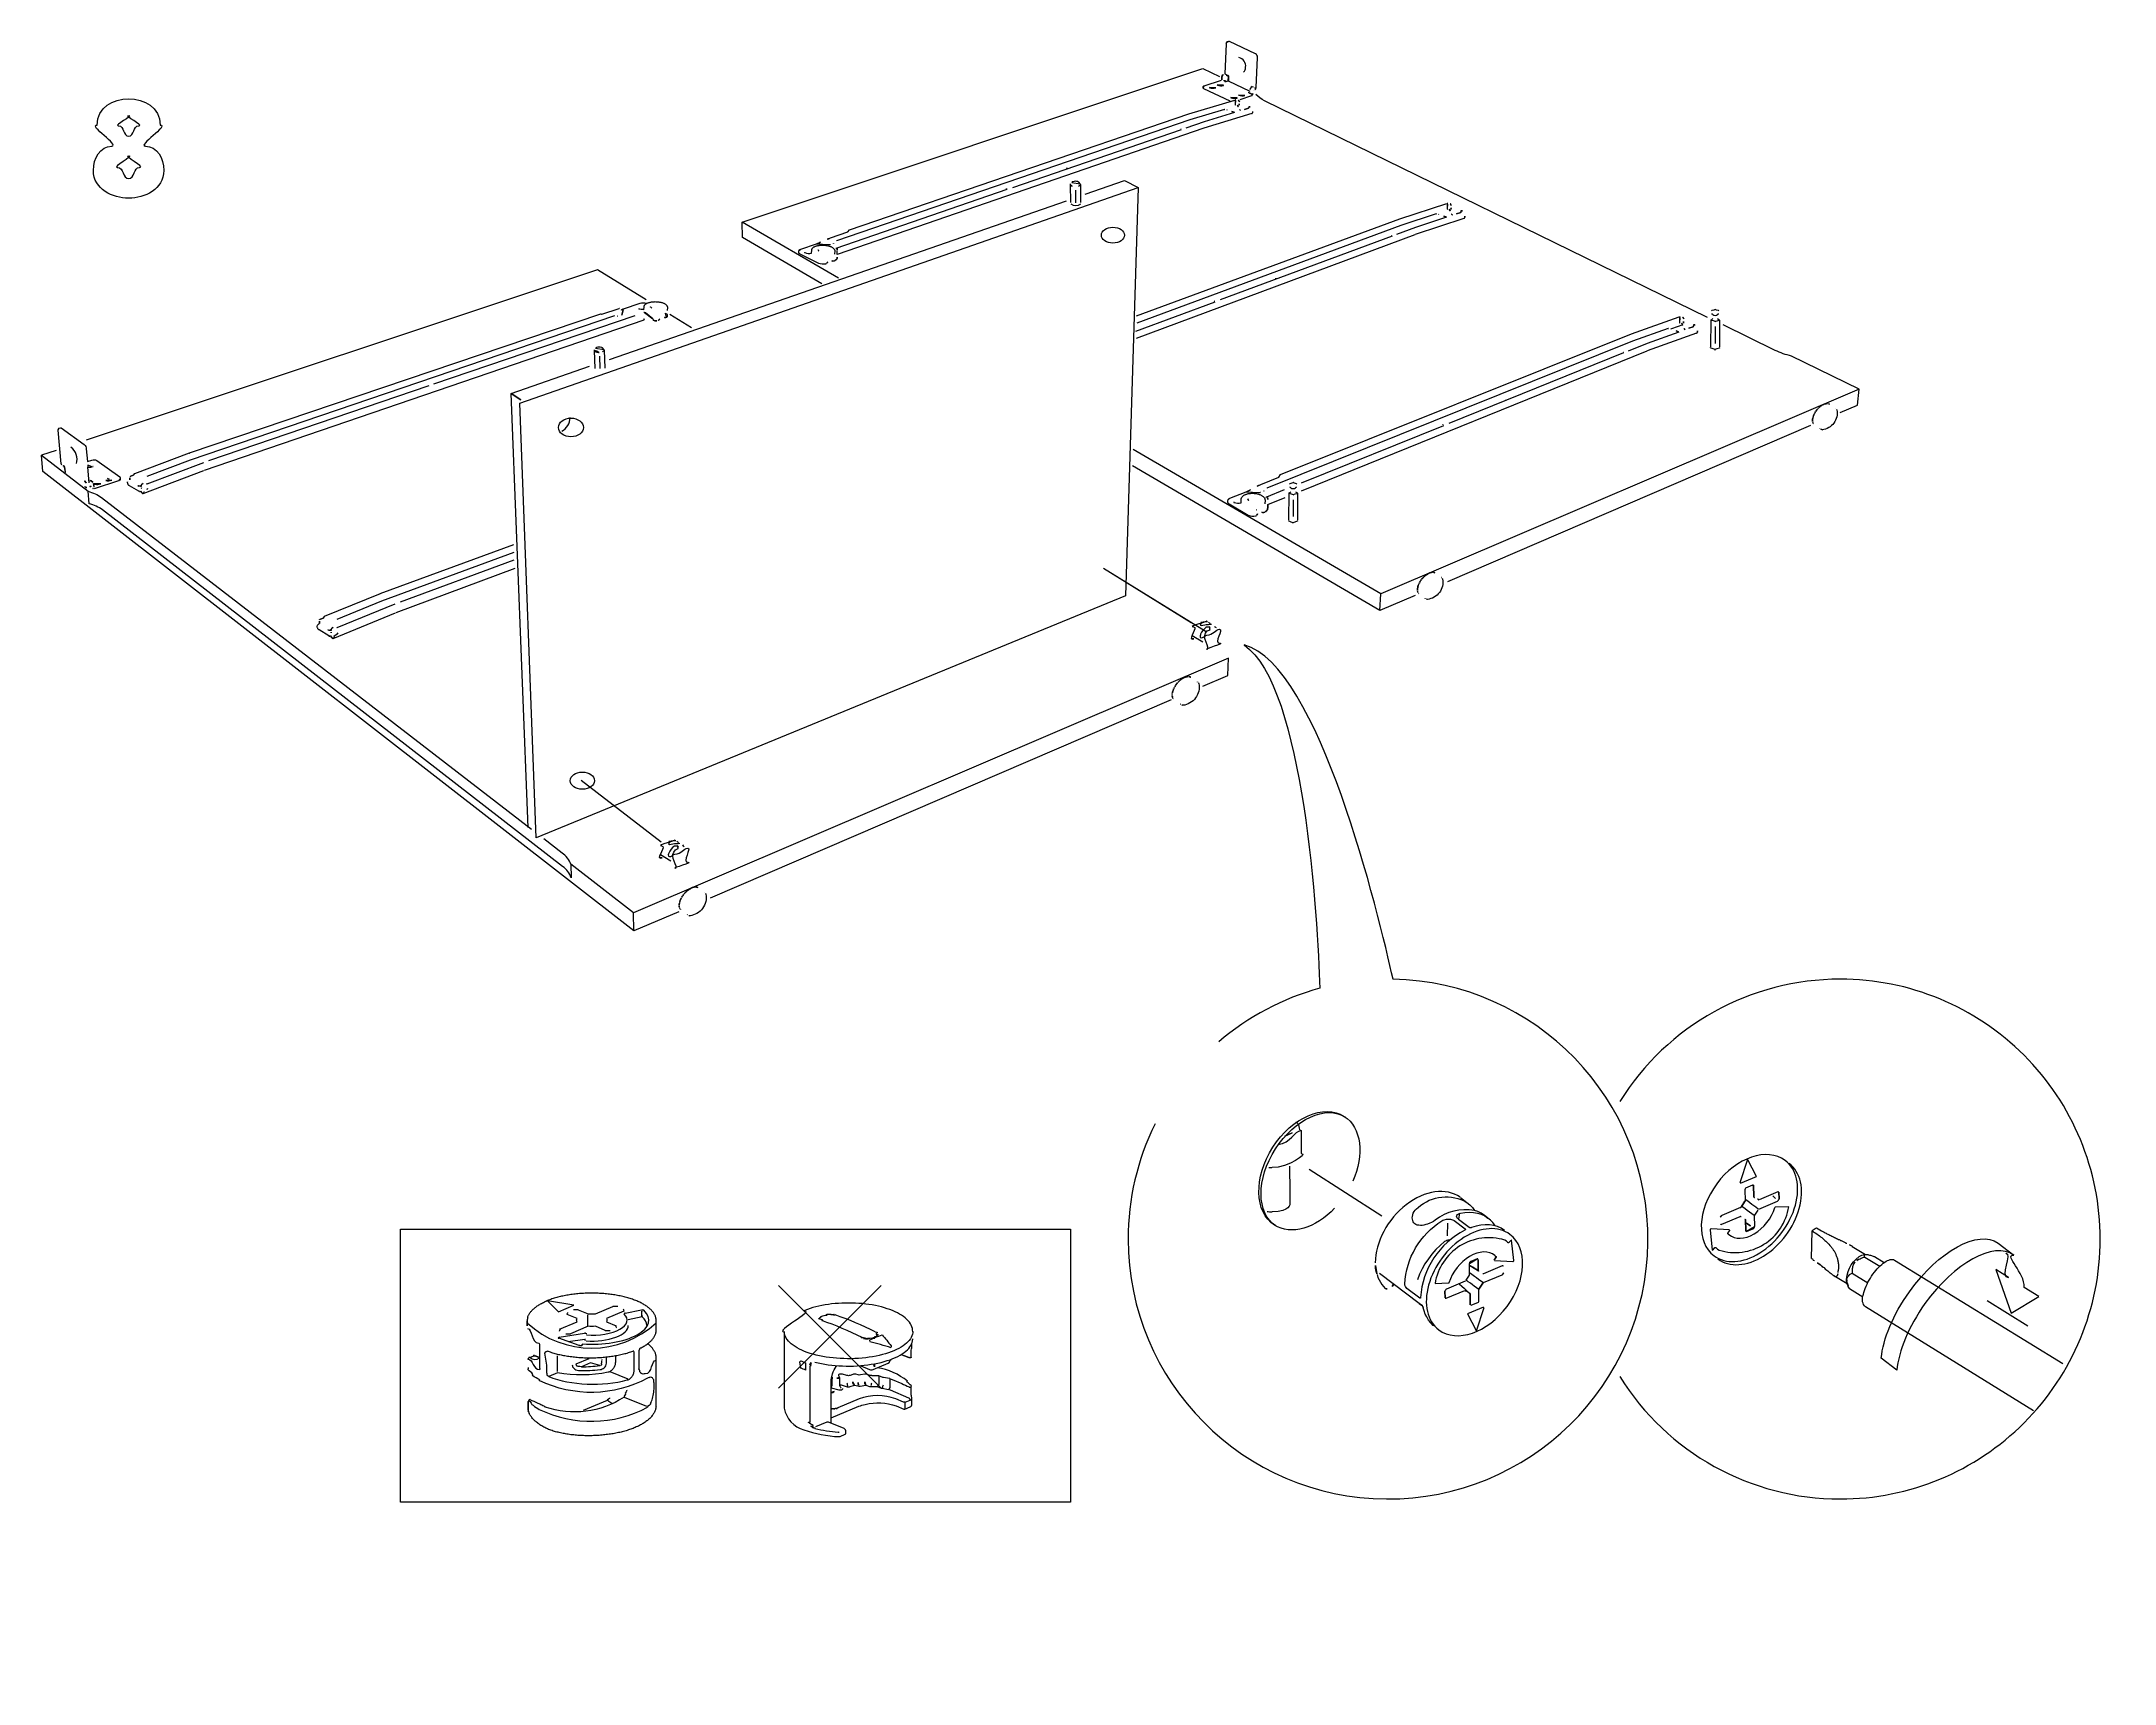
# Model space of a CAD drawing. Header units: metres. Extents: x -27.1 to 47.9, y -10.7 to 6.6.
# Drawn here: x 34.274 to 37.315, y 1.688 to 4.097 of the extents above; entities that cross this region are included whole.
import ezdxf

# ---------------------------------------------------------------- set-up
doc = ezdxf.new("R2010")
doc.units = ezdxf.units.M
doc.header["$MEASUREMENT"] = 0
doc.layers.add('PDF_Working_Num_Penna__255_Num_Penna__255_Num_Penna__255_Num_Penna__255_Num_Penna__255_Num_Penna__255', color=255, linetype='Continuous', lineweight=18)
doc.layers.add('PDF_Working_Num_Penna__7_Num_Penna__7_Num_Penna__7_Num_Penna__7_Num_Penna__7_Num_Penna__7', color=7, linetype='Continuous', lineweight=18)
doc.styles.add('GENERATED_STYLE_1', font='Arial')

msp = doc.modelspace()

# ---------------------------------------------------------------- linework, layer by layer
at = {"layer": 'PDF_Working_Num_Penna__255_Num_Penna__255_Num_Penna__255_Num_Penna__255_Num_Penna__255_Num_Penna__255', "color": 255, "linetype": 'Continuous', "lineweight": 18, "flags": 128}
for points in [[(35.8317, 3.3241), (35.9822, 3.2314)], [(35.183, 2.9224), (35.0657, 3.0129)]]:
    msp.add_lwpolyline(points, dxfattribs=at)
at = {"layer": 'PDF_Working_Num_Penna__7_Num_Penna__7_Num_Penna__7_Num_Penna__7_Num_Penna__7_Num_Penna__7', "color": 7, "linetype": 'Continuous', "lineweight": 18, "flags": 128}
for points in [[(36.0116, 4.0932), (36.0099, 4.0491), (36.0128, 4.0478)], [(35.3019, 3.8317), (35.9776, 4.0571)], [(35.9776, 4.0571), (36.0018, 4.0453)], [(36.0173, 4.0093), (35.9791, 4.0274), (35.9787, 4.0276), (35.9784, 4.0278), (35.9782, 4.0281), (35.978, 4.0283), (35.978, 4.0286)], [(35.9796, 4.0319), (36.005, 4.0401)], [(36.0117, 4.038), (36.0144, 4.0389), (36.0465, 4.0238)], [(36.0321, 4.0118), (36.0492, 4.0174)], [(36.009, 3.997), (35.9585, 3.9817), (35.4403, 3.8042)], [(35.4593, 3.8205), (35.9571, 3.9904)], [(35.9571, 3.9904), (36.0246, 4.0108)], [(36.0493, 3.9911), (35.9791, 3.9697)], [(35.9798, 3.9793), (36.0245, 3.9929)], [(35.9791, 3.9697), (35.4413, 3.7843), (35.4413, 3.7897)], [(35.6987, 3.8827), (35.9462, 3.9677)], [(35.9528, 3.97), (35.9798, 3.9793)], [(35.8051, 3.873), (35.8626, 3.8928)], [(35.8626, 3.8928), (35.8824, 3.8825)], [(34.9757, 3.5664), (35.8824, 3.8825)], [(35.1072, 3.6304), (35.7777, 3.8628)], [(35.4399, 3.7938), (35.6907, 3.8799)], [(35.783, 3.8869), (35.7833, 3.8604)], [(35.7906, 3.8786), (35.7908, 3.8602)], [(35.7979, 3.8871), (35.7982, 3.8604)], [(35.8824, 3.8825), (35.8641, 3.2838)], [(35.4429, 3.7496), (35.3019, 3.8317)], [(35.3021, 3.8094), (35.3019, 3.8317)], [(35.8802, 3.6941), (36.2666, 3.8366)], [(36.3195, 3.8438), (36.2681, 3.827), (35.8806, 3.6837)], [(36.2666, 3.8366), (36.3354, 3.8589)], [(36.3604, 3.8373), (36.289, 3.8138)], [(36.2897, 3.8243), (36.3352, 3.8393)], [(35.4187, 3.7412), (35.3021, 3.8094)], [(35.4289, 3.8075), (35.4297, 3.8079), (35.4305, 3.8083), (35.4314, 3.8086), (35.4569, 3.8173), (35.4593, 3.8205)], [(35.88, 3.6616), (36.289, 3.8138)], [(36.0035, 3.7181), (36.2555, 3.8117)], [(36.2622, 3.8141), (36.2897, 3.8243)], [(35.4105, 3.7996), (35.4103, 3.7995), (35.4102, 3.7995), (35.3872, 3.7916)], [(35.4312, 3.7989), (35.4307, 3.7987), (35.4301, 3.7986), (35.4296, 3.7985), (35.4289, 3.7985), (35.4283, 3.7985), (35.4114, 3.7994)], [(35.0897, 3.7618), (34.3399, 3.5118)], [(35.1611, 3.7178), (35.0897, 3.7618)], [(35.1578, 3.7031), (35.1579, 3.7075), (35.158, 3.708), (35.1581, 3.7085), (35.1582, 3.7089), (35.1584, 3.7094), (35.1587, 3.7098), (35.159, 3.7104), (35.1595, 3.7109), (35.16, 3.7113), (35.1606, 3.7118), (35.1612, 3.7122), (35.1619, 3.7126), (35.1625, 3.7129), (35.1633, 3.7132), (35.1641, 3.7136), (35.165, 3.7139), (35.1659, 3.7141), (35.1669, 3.7144), (35.1679, 3.7146), (35.169, 3.7148), (35.17, 3.7149), (35.1711, 3.715), (35.1722, 3.7151), (35.1732, 3.7151), (35.1743, 3.7152), (35.1754, 3.7151), (35.1765, 3.7151), (35.1776, 3.715), (35.1786, 3.7149), (35.1796, 3.7148), (35.1807, 3.7146), (35.1817, 3.7144), (35.1827, 3.7142), (35.1836, 3.714), (35.1845, 3.7137), (35.1854, 3.7134), (35.1863, 3.7131), (35.1871, 3.7127), (35.1878, 3.7123), (35.1885, 3.7119), (35.1892, 3.7115), (35.1898, 3.711), (35.1903, 3.7105), (35.1908, 3.71), (35.1912, 3.7095), (35.1915, 3.709), (35.1918, 3.7084), (35.192, 3.7079), (35.1921, 3.7073), (35.1921, 3.7068), (35.192, 3.7023)], [(35.879, 3.672), (35.9954, 3.7151)], [(35.1146, 3.6941), (34.4924, 3.4828), (34.4284, 3.4587)], [(35.0938, 3.697), (34.4908, 3.4928)], [(34.5133, 3.4679), (35.1579, 3.6883)], [(34.8495, 3.5944), (35.1448, 3.695)], [(35.1218, 3.705), (35.1213, 3.7049), (35.1208, 3.7047), (35.0953, 3.6961)], [(35.2276, 3.6769), (35.1959, 3.6964)], [(36.6063, 3.668), (36.6762, 3.6928)], [(36.6802, 3.6825), (36.6804, 3.682), (36.6807, 3.6816), (36.681, 3.6813), (36.6813, 3.681), (36.6648, 3.6752)], [(36.7226, 3.6881), (36.7219, 3.6491)], [(36.7351, 3.6881), (36.7352, 3.649)], [(36.66, 3.676), (36.6078, 3.6574), (36.0715, 3.4417)], [(36.0912, 3.4615), (36.6063, 3.668)], [(36.6018, 3.6432), (36.6298, 3.6544)], [(36.7017, 3.6689), (36.629, 3.6429)], [(36.6298, 3.6544), (36.676, 3.671)], [(36.7289, 3.6785), (36.7289, 3.654)], [(34.9878, 2.9437), (34.963, 3.5806), (35.0778, 3.6205)], [(35.0845, 3.6435), (35.0857, 3.6171)], [(35.0924, 3.6354), (35.0932, 3.617)], [(35.0994, 3.6442), (35.1006, 3.6175)], [(36.1221, 3.4375), (36.629, 3.6429)], [(36.3389, 3.537), (36.595, 3.6405)], [(34.5196, 3.482), (34.8425, 3.592)], [(34.9998, 2.9288), (34.9757, 3.5664)], [(36.9403, 3.5869), (36.2385, 3.2867)], [(36.1222, 3.4496), (36.3307, 3.5337)], [(36.3369, 3.3049), (36.8693, 3.534)], [(34.2956, 3.497), (34.2741, 3.4898)], [(34.3039, 3.4758), (34.3037, 3.4761), (34.3034, 3.4764), (34.3033, 3.4768), (34.3032, 3.4772), (34.2988, 3.5265)], [(36.2385, 3.2867), (35.8751, 3.4982)], [(34.2741, 3.4898), (34.3425, 3.437)], [(34.2763, 3.4659), (34.2741, 3.4898)], [(34.3442, 3.4496), (34.3422, 3.4725)], [(34.4907, 3.4928), (34.4104, 3.4626)], [(34.4232, 3.434), (34.5124, 3.4677)], [(34.4291, 3.448), (34.5121, 3.4794)], [(36.2888, 3.2842), (36.2371, 3.262), (35.8744, 3.4743)], [(35.2087, 2.8204), (35.1431, 2.7922), (34.2763, 3.4659)], [(34.3871, 3.4523), (34.3512, 3.4408)], [(34.4169, 3.4371), (34.4032, 3.4449), (34.4027, 3.4453), (34.4023, 3.4456), (34.4018, 3.4461), (34.4015, 3.4467), (34.4011, 3.4473), (34.4008, 3.4479), (34.4006, 3.4486), (34.4005, 3.4492), (34.4004, 3.4498), (34.4004, 3.4506)], [(36.0407, 3.4361), (36.0405, 3.436), (36.0404, 3.4359), (36.0166, 3.4264)], [(36.0621, 3.4352), (36.0616, 3.435), (36.061, 3.4349), (36.0604, 3.4348), (36.0598, 3.4348), (36.0591, 3.4348), (36.0416, 3.4359)], [(36.0597, 3.4456), (36.0606, 3.4461), (36.0614, 3.4466), (36.0623, 3.447), (36.0887, 3.4576), (36.0912, 3.4615)], [(36.0711, 3.429), (36.0974, 3.4396)], [(36.0726, 3.4175), (36.098, 3.4278)], [(36.1037, 3.4341), (36.103, 3.3951)], [(36.11, 3.4245), (36.11, 3.4)], [(36.1162, 3.4341), (36.1163, 3.395)], [(34.967, 3.3474), (34.7727, 3.2757), (34.7072, 3.2489)], [(34.7711, 3.2869), (34.9671, 3.359)], [(34.7942, 3.2591), (34.9691, 3.3241)], [(34.8007, 3.2749), (34.9676, 3.3367)], [(35.8317, 3.3241), (35.9605, 3.2448)], [(34.7711, 3.2868), (34.6888, 3.2532)], [(36.2371, 3.262), (36.2385, 3.2867)], [(34.7019, 3.2213), (34.7933, 3.2589)], [(34.7079, 3.237), (34.7929, 3.272)], [(35.8641, 3.2838), (34.9998, 2.9288)], [(34.6954, 3.2248), (34.6814, 3.2336), (34.6809, 3.2339), (34.6805, 3.2344), (34.68, 3.2349), (34.6796, 3.2355), (34.6793, 3.2362), (34.679, 3.2369), (34.6787, 3.2376), (34.6786, 3.2383), (34.6785, 3.239), (34.6785, 3.2398)], [(35.9619, 3.2256), (35.9773, 3.216)], [(35.9775, 3.1512), (36.0142, 3.1669), (36.0152, 3.1921)], [(35.9308, 3.1311), (35.2549, 2.8403)], [(35.183, 2.9224), (35.0657, 3.0129)], [(35.1819, 2.9045), (35.1973, 2.8949)], [(35.1431, 2.7922), (35.1424, 2.8189)], [(36.1217, 2.4993), (36.1217, 2.4658)], [(36.1045, 2.4474), (36.1049, 2.4096)], [(36.1335, 2.443), (36.2401, 2.3743)], [(36.7768, 2.4566), (36.7763, 2.4572), (36.7651, 2.4229)], [(36.7658, 2.4224), (36.7893, 2.4322), (36.7768, 2.4566)], [(36.7763, 2.4572), (36.7888, 2.4327), (36.7893, 2.4322)], [(36.1049, 2.4096), (36.105, 2.3923)], [(36.7838, 2.4194), (36.7733, 2.4149), (36.7728, 2.414), (36.7726, 2.4127), (36.7728, 2.3967)], [(36.8223, 2.4092), (36.8215, 2.4094), (36.8208, 2.4094), (36.7933, 2.3977)], [(36.3552, 2.3784), (36.3617, 2.3793), (36.3683, 2.3798), (36.3742, 2.3793), (36.3802, 2.3784), (36.3857, 2.3766), (36.391, 2.3743), (36.3957, 2.3711)], [(36.3554, 2.4011), (36.3649, 2.394), (36.3689, 2.3906), (36.3728, 2.3866), (36.3757, 2.382)], [(36.7671, 2.373), (36.7669, 2.373), (36.7666, 2.373), (36.7664, 2.3732), (36.7661, 2.3732), (36.7658, 2.3732), (36.7653, 2.373), (36.7381, 2.3615)], [(36.7669, 2.3872), (36.7666, 2.387), (36.7664, 2.3867), (36.7661, 2.3864), (36.7385, 2.375)], [(36.7862, 2.3747), (36.7827, 2.3774), (36.7793, 2.38), (36.776, 2.3822), (36.7731, 2.3845), (36.7697, 2.387), (36.7685, 2.3879)], [(36.7731, 2.3989), (36.7767, 2.3962), (36.7799, 2.3939), (36.7826, 2.3917), (36.7854, 2.3897), (36.7887, 2.3874), (36.7919, 2.3846)], [(36.7866, 2.3755), (36.7866, 2.3752), (36.7863, 2.3752), (36.7863, 2.375), (36.7863, 2.3747), (36.7866, 2.3585)], [(36.7928, 2.3844), (36.8202, 2.396), (36.8208, 2.3962), (36.8213, 2.3967), (36.8218, 2.3972), (36.822, 2.3977), (36.8223, 2.3984), (36.8226, 2.3989), (36.8226, 2.3992)], [(36.8165, 2.3864), (36.8168, 2.387), (36.8173, 2.3875), (36.837, 2.3882)], [(36.3364, 2.345), (36.3367, 2.3638)], [(36.3522, 2.3695), (36.3683, 2.3578), (36.3687, 2.3574), (36.3697, 2.3571), (36.3707, 2.3574), (36.3715, 2.3574)], [(36.4199, 2.3531), (36.4152, 2.3561), (36.4097, 2.3586), (36.4042, 2.3601), (36.3979, 2.361), (36.3917, 2.3613), (36.3852, 2.3608), (36.3782, 2.3593), (36.3715, 2.3574)], [(36.7228, 2.3552), (36.7223, 2.3552), (36.7219, 2.3549), (36.7216, 2.3542), (36.7216, 2.3537), (36.7247, 2.324)], [(36.7499, 2.3537), (36.7228, 2.3552)], [(36.3392, 2.3389), (36.3385, 2.3388), (36.337, 2.3386), (36.3353, 2.3381), (36.3337, 2.3374), (36.3321, 2.3366), (36.3255, 2.3311), (36.3193, 2.3251), (36.3135, 2.3183), (36.3082, 2.3114), (36.3033, 2.3042), (36.2991, 2.2966), (36.2953, 2.2886), (36.2922, 2.2806)], [(36.4322, 2.3076), (36.4327, 2.3076), (36.4331, 2.3079), (36.4334, 2.3086), (36.4334, 2.3091), (36.4303, 2.3388)], [(36.93, 2.3296), (36.9493, 2.3177)], [(36.9482, 2.314), (36.9702, 2.3005)], [(37.1438, 2.3343), (37.1667, 2.3169)], [(36.2331, 2.2881), (36.2342, 2.2841), (36.236, 2.2804), (36.2378, 2.2769), (36.24, 2.2736), (36.2426, 2.2706), (36.245, 2.2679), (36.2453, 2.2679)], [(36.2568, 2.2734), (36.2568, 2.2746), (36.2365, 2.2896)], [(36.3684, 2.2874), (36.3684, 2.2876), (36.3687, 2.2876), (36.3687, 2.2878), (36.3687, 2.2881), (36.3684, 2.3043)], [(36.3687, 2.2914), (36.3722, 2.2887), (36.3757, 2.2861), (36.379, 2.2839), (36.3819, 2.2816), (36.3852, 2.2791), (36.389, 2.2764), (36.4165, 2.2878)], [(36.388, 2.2899), (36.3881, 2.2899), (36.3884, 2.2899), (36.3887, 2.2896), (36.389, 2.2896), (36.3892, 2.2896), (36.3897, 2.2899), (36.4169, 2.3014)], [(36.4052, 2.3091), (36.4322, 2.3076)], [(36.9224, 2.2745), (36.9031, 2.2863)], [(36.9921, 2.3093), (37.2386, 2.1577)], [(37.1589, 2.284), (37.1405, 2.2955), (37.1632, 2.2314), (37.2038, 2.2559), (37.1821, 2.2695)], [(35.3553, 2.2723), (35.5059, 2.1217)], [(35.3553, 2.1217), (35.5059, 2.2723)], [(36.2949, 2.2459), (36.2568, 2.2746)], [(36.3385, 2.2764), (36.3382, 2.2758), (36.3377, 2.2754), (36.318, 2.2746)], [(36.3622, 2.2784), (36.3348, 2.2669), (36.3342, 2.2666), (36.3337, 2.2662), (36.3332, 2.2656), (36.333, 2.2651), (36.3327, 2.2644), (36.3324, 2.2639), (36.3324, 2.2636)], [(36.3327, 2.2536), (36.3335, 2.2534), (36.3342, 2.2534), (36.3617, 2.2651)], [(36.3535, 2.2746), (36.3537, 2.2744), (36.3574, 2.2711), (36.3612, 2.2679), (36.3649, 2.2646), (36.3687, 2.2611)], [(36.3822, 2.2662), (36.3787, 2.2689), (36.3755, 2.2711), (36.3728, 2.2734), (36.3699, 2.2754), (36.3667, 2.2776), (36.3635, 2.2804)], [(36.3712, 2.2434), (36.3817, 2.2479), (36.3822, 2.2488), (36.3824, 2.2501), (36.3822, 2.2662)], [(37.1279, 2.2503), (37.1877, 2.213)], [(35.0165, 2.2499), (35.0322, 2.2338)], [(35.0547, 2.2433), (35.0165, 2.2499)], [(35.0322, 2.2338), (35.0547, 2.2433)], [(35.0753, 2.2123), (35.0753, 2.2293)], [(35.5519, 2.2043), (35.552, 2.2046), (35.5518, 2.2069), (35.5514, 2.2092), (35.5507, 2.2115), (35.5498, 2.2138), (35.5486, 2.216), (35.5471, 2.2182), (35.5453, 2.2204), (35.5433, 2.2225), (35.541, 2.2246), (35.5384, 2.2266), (35.5357, 2.2285), (35.5327, 2.2304), (35.5294, 2.2321), (35.526, 2.2338), (35.5224, 2.2354), (35.5186, 2.2369), (35.5146, 2.2382), (35.5105, 2.2395), (35.5062, 2.2407), (35.5018, 2.2418), (35.4972, 2.2428), (35.4926, 2.2437), (35.4878, 2.2444), (35.483, 2.245), (35.4781, 2.2456), (35.4731, 2.246), (35.4681, 2.2463), (35.4631, 2.2465), (35.458, 2.2465), (35.453, 2.2465), (35.4479, 2.2463), (35.4429, 2.246), (35.438, 2.2456), (35.433, 2.2451), (35.4282, 2.2445), (35.4234, 2.2437), (35.4188, 2.2429), (35.4142, 2.2419), (35.4098, 2.2408), (35.4055, 2.2397), (35.4014, 2.2384), (35.3974, 2.237), (35.3936, 2.2355), (35.3924, 2.2351)], [(36.3158, 2.2131), (36.3152, 2.2137), (36.3117, 2.2174), (36.3085, 2.2216), (36.3058, 2.2262), (36.3037, 2.2304), (36.302, 2.2349), (36.3007, 2.2396)], [(36.3892, 2.2404), (36.3657, 2.2307), (36.3782, 2.2062)], [(36.3787, 2.2057), (36.3662, 2.2301), (36.3657, 2.2307)], [(36.3782, 2.2062), (36.3787, 2.2057), (36.3899, 2.2399)], [(35.0629, 2.184), (35.0327, 2.1948)], [(35.0334, 2.1966), (35.0706, 2.2024)], [(35.4085, 2.1599), (35.4132, 2.1587), (35.418, 2.1577), (35.4229, 2.1568), (35.428, 2.156), (35.4331, 2.1554), (35.4383, 2.1548), (35.4436, 2.1544), (35.449, 2.1542), (35.4543, 2.154), (35.4597, 2.154), (35.465, 2.1541), (35.4704, 2.1543), (35.4757, 2.1547), (35.4809, 2.1552), (35.4861, 2.1558), (35.4912, 2.1566), (35.4961, 2.1574), (35.501, 2.1584), (35.5057, 2.1595), (35.5102, 2.1607), (35.5146, 2.162), (35.5188, 2.1634), (35.5228, 2.165), (35.5266, 2.1666), (35.5301, 2.1683), (35.5334, 2.1701), (35.5365, 2.1719), (35.5393, 2.1739), (35.5419, 2.1759), (35.5442, 2.1779), (35.5462, 2.18), (35.5479, 2.1822), (35.5493, 2.1844), (35.5504, 2.1866), (35.5512, 2.1888), (35.5517, 2.1911), (35.552, 2.1934), (35.552, 2.1938)], [(35.0308, 2.1459), (35.0308, 2.1691)], [(35.0581, 2.1572), (35.0772, 2.1651)], [(35.1508, 2.1508), (35.1508, 2.178)], [(36.9954, 2.148), (36.9725, 2.1654)], [(35.1346, 2.1348), (35.1083, 2.1457)], [(35.4015, 2.072), (35.4015, 2.1544)], [(35.1036, 2.1034), (35.0688, 2.0887)], [(35.162, 2.0947), (35.129, 2.1077)], [(35.4324, 2.122), (35.4438, 2.1193), (35.4448, 2.1191), (35.4459, 2.1191), (35.4469, 2.1192), (35.4479, 2.1194), (35.4487, 2.1197), (35.4492, 2.1201), (35.4494, 2.1206), (35.4494, 2.121)], [(35.4261, 2.0719), (35.4095, 2.0649)]]:
    msp.add_lwpolyline(points, dxfattribs=at)
for points in [[(36.0133, 4.0961), (36.0129, 4.0959), (36.0125, 4.0957), (36.0122, 4.0953), (36.012, 4.0949), (36.0118, 4.0943), (36.0117, 4.0938)], [(36.0147, 4.096), (36.0143, 4.0961), (36.014, 4.0962), (36.0136, 4.0962)], [(36.0054, 4.045), (36.0053, 4.0408), (36.0052, 4.0405), (36.0051, 4.0403)], [(36.0054, 4.045), (36.0055, 4.0455), (36.0057, 4.0461), (36.0059, 4.0466), (36.0062, 4.0471), (36.0065, 4.0476), (36.0069, 4.0479), (36.0073, 4.0482)], [(36.0128, 4.0478), (36.0128, 4.0464)], [(36.0128, 4.0464), (36.0128, 4.0467), (36.013, 4.047), (36.0131, 4.0472), (36.0133, 4.0473), (36.0136, 4.0474), (36.0138, 4.0473)], [(36.014, 4.0468), (36.0137, 4.0464), (36.0134, 4.0461), (36.0131, 4.0459)], [(36.0143, 4.0471), (36.0141, 4.047)], [(36.0143, 4.0471), (36.0145, 4.0469), (36.0148, 4.0467), (36.0149, 4.0463), (36.0151, 4.046), (36.0152, 4.0456)], [(36.0152, 4.0452), (36.015, 4.0398), (36.0149, 4.0395), (36.0148, 4.0392), (36.0147, 4.039)], [(35.978, 4.0286), (35.9781, 4.0306), (35.9781, 4.0309), (35.9783, 4.0311), (35.9785, 4.0313), (35.9788, 4.0315), (35.9792, 4.0317)], [(36.0082, 4.0394), (36.0081, 4.0392), (36.0081, 4.0389)], [(36.0093, 4.0392), (36.009, 4.039), (36.0089, 4.0389), (36.0088, 4.0386)], [(36.0094, 4.0382), (36.0096, 4.0386), (36.0097, 4.0391), (36.0098, 4.0395), (36.0099, 4.0399)], [(36.0117, 4.038), (36.0114, 4.0379), (36.011, 4.0379), (36.0107, 4.0379), (36.0103, 4.0379), (36.0099, 4.038), (36.0096, 4.0381)], [(36.045, 4.0223), (36.0448, 4.0222), (36.0446, 4.0221), (36.0446, 4.0218), (36.0447, 4.0217), (36.0449, 4.0215)], [(36.0463, 4.0211), (36.0459, 4.0211), (36.0457, 4.0212)], [(36.0491, 4.0194), (36.0461, 4.0208), (36.0463, 4.0209), (36.0463, 4.0212), (36.0464, 4.0215)], [(36.0488, 4.0291), (36.0484, 4.029), (36.048, 4.0287), (36.0476, 4.0283), (36.0473, 4.0278), (36.047, 4.0273), (36.0468, 4.0268), (36.0466, 4.0262)], [(36.0485, 4.0296), (36.0486, 4.0299), (36.0487, 4.0303), (36.0488, 4.0305), (36.0491, 4.0306), (36.0493, 4.0306), (36.0496, 4.0305)], [(36.0492, 4.0174), (36.0496, 4.0177), (36.05, 4.0181), (36.0503, 4.0185), (36.0506, 4.019), (36.0508, 4.0195), (36.0509, 4.0201), (36.051, 4.0206)], [(36.0502, 4.0303), (36.0504, 4.03), (36.0507, 4.0297)], [(36.0511, 4.0303), (36.051, 4.0301), (36.0508, 4.0298)], [(36.0512, 4.0251), (36.0512, 4.0252), (36.0513, 4.0254)], [(36.0537, 4.0284), (36.0539, 4.0285), (36.054, 4.0287)], [(36.009, 3.997), (36.0093, 3.997), (36.0095, 3.997)], [(36.0127, 3.9966), (36.0131, 3.9964)], [(36.0202, 3.9941), (36.0207, 3.9938), (36.0214, 3.9936), (36.0221, 3.9933), (36.0229, 3.9931), (36.0236, 3.993)], [(36.0259, 4.0109), (36.0256, 4.0109), (36.0252, 4.0109), (36.0249, 4.0108)], [(36.0255, 4.0101), (36.025, 4.0041), (36.025, 4.0039), (36.025, 4.0037), (36.0252, 4.0035), (36.0253, 4.0033), (36.0256, 4.0033)], [(36.0286, 4.0023), (36.0281, 4.0025), (36.0277, 4.0027)], [(36.0286, 4.0023), (36.0285, 4.0026), (36.0285, 4.0028), (36.0286, 4.0031), (36.0287, 4.0032)], [(36.0286, 4.0023), (36.0287, 4.002), (36.029, 4.0016), (36.0293, 4.0013), (36.0296, 4.0011)], [(36.031, 4.0084), (36.031, 4.0088), (36.0309, 4.0093), (36.0306, 4.0096), (36.0303, 4.01), (36.0299, 4.0103), (36.0294, 4.0104)], [(36.0307, 4.0052), (36.0305, 4.0031)], [(36.0328, 3.9954), (36.0326, 3.9957), (36.0324, 3.996), (36.0321, 3.9963), (36.0316, 3.9966), (36.0312, 3.9968)], [(36.0446, 3.999), (36.0384, 3.9971)], [(36.0447, 3.9999), (36.0446, 3.999)], [(36.0469, 4.0011), (36.045, 4.0011), (36.0449, 4.0009), (36.0448, 4.0007), (36.0448, 4.0003)], [(36.0469, 4.0011), (36.047, 4.0009)], [(36.0493, 3.9911), (36.0496, 3.9913), (36.0499, 3.9915), (36.0502, 3.9918), (36.0504, 3.9922), (36.0506, 3.9926)], [(36.0507, 3.9932), (36.0507, 3.9934), (36.0506, 3.9936), (36.0505, 3.9938), (36.0504, 3.994)], [(35.945, 3.9686), (35.945, 3.9684)], [(35.9451, 3.9682), (35.9456, 3.968)], [(35.778, 3.9113), (35.7781, 3.911)], [(35.7782, 3.9107), (35.7786, 3.9105)], [(35.6896, 3.8809), (35.6897, 3.8806)], [(35.6899, 3.8803), (35.6903, 3.8801)], [(36.3195, 3.8438), (36.3197, 3.8438), (36.32, 3.8438)], [(36.3233, 3.8433), (36.3237, 3.8431)], [(36.3308, 3.8406), (36.3314, 3.8403), (36.3321, 3.84), (36.3328, 3.8398), (36.3336, 3.8395), (36.3344, 3.8394)], [(36.3367, 3.8591), (36.3363, 3.8591), (36.3359, 3.8591), (36.3356, 3.859)], [(36.3363, 3.8582), (36.3357, 3.8517), (36.3357, 3.8514), (36.3358, 3.8511), (36.3359, 3.8509), (36.3361, 3.8508), (36.3363, 3.8507)], [(36.3394, 3.8497), (36.3389, 3.8499), (36.3385, 3.8501)], [(36.3394, 3.8497), (36.3393, 3.8499), (36.3393, 3.8501), (36.3394, 3.8505), (36.3395, 3.8506)], [(36.3394, 3.8497), (36.3395, 3.8493), (36.3398, 3.8488), (36.3401, 3.8486), (36.3404, 3.8483)], [(36.3419, 3.8563), (36.3418, 3.8568), (36.3417, 3.8573), (36.3414, 3.8577), (36.3411, 3.8581), (36.3407, 3.8584), (36.3402, 3.8586)], [(36.3415, 3.8528), (36.3413, 3.8505)], [(36.3437, 3.842), (36.3435, 3.8423), (36.3432, 3.8427), (36.3429, 3.843), (36.3425, 3.8433), (36.342, 3.8436)], [(36.3557, 3.846), (36.3494, 3.8439)], [(36.3558, 3.847), (36.3557, 3.846)], [(36.358, 3.8483), (36.3561, 3.8483), (36.356, 3.8481), (36.3559, 3.8479), (36.3559, 3.8475)], [(36.358, 3.8483), (36.3582, 3.8481)], [(36.3604, 3.8373), (36.3608, 3.8375), (36.3611, 3.8378), (36.3614, 3.8381), (36.3616, 3.8385), (36.3618, 3.839)], [(36.3619, 3.8396), (36.3619, 3.8399), (36.3618, 3.8401), (36.3617, 3.8403), (36.3616, 3.8405)], [(35.4141, 3.8011), (35.4132, 3.8006), (35.4123, 3.8002), (35.4114, 3.7999)], [(35.4141, 3.8011), (35.4145, 3.8012), (35.4149, 3.8013), (35.4153, 3.8014), (35.4156, 3.8016), (35.4159, 3.8018), (35.4163, 3.8019), (35.4168, 3.8022)], [(35.4289, 3.8075), (35.4281, 3.8073), (35.4273, 3.807), (35.4265, 3.8067)], [(35.436, 3.8011), (35.436, 3.8008), (35.436, 3.8005)], [(35.4403, 3.8042), (35.44, 3.8041)], [(36.2543, 3.8127), (36.2543, 3.8124)], [(36.2544, 3.8122), (36.2549, 3.8119)], [(35.3872, 3.7916), (35.3866, 3.7913), (35.3859, 3.7911), (35.3855, 3.7907), (35.385, 3.7904), (35.3848, 3.79), (35.3845, 3.7896)], [(35.4131, 3.7911), (35.4131, 3.7907), (35.4133, 3.7904), (35.4136, 3.79), (35.414, 3.7896), (35.4144, 3.7893)], [(35.4267, 3.7726), (35.4265, 3.7723), (35.4262, 3.772), (35.4259, 3.7716)], [(35.4267, 3.7726), (35.4269, 3.7728), (35.4271, 3.773), (35.4273, 3.773)], [(35.4339, 3.7746), (35.4331, 3.775), (35.4333, 3.775)], [(35.4331, 3.775), (35.4337, 3.7748)], [(35.4374, 3.7752), (35.4356, 3.7746), (35.4351, 3.7745), (35.4347, 3.7745), (35.4343, 3.7745)], [(35.4411, 3.7785), (35.4408, 3.778), (35.4405, 3.7775), (35.4401, 3.777), (35.4396, 3.7765), (35.4391, 3.7761), (35.4385, 3.7758), (35.4379, 3.7754)], [(35.4392, 3.793), (35.4393, 3.7933), (35.4395, 3.7935), (35.4396, 3.7936)], [(35.4411, 3.7785), (35.4412, 3.7789), (35.4412, 3.7792), (35.4412, 3.7796), (35.4413, 3.7799), (35.4413, 3.7803)], [(35.4412, 3.793), (35.4412, 3.7924), (35.4413, 3.7918), (35.4413, 3.7912), (35.4413, 3.7905)], [(36.0843, 3.7496), (36.0844, 3.7493)], [(36.0845, 3.749), (36.0849, 3.7488)], [(35.9943, 3.7162), (35.9944, 3.7159)], [(35.9945, 3.7156), (35.9949, 3.7153)], [(35.0949, 3.6969), (35.0945, 3.697), (35.0942, 3.6971)], [(35.0953, 3.6961), (35.0952, 3.6968)], [(35.119, 3.6939), (35.1194, 3.6937)], [(35.1247, 3.7031), (35.1248, 3.7029), (35.125, 3.7028)], [(35.1249, 3.7031), (35.1269, 3.7039)], [(35.1271, 3.703), (35.1255, 3.6955)], [(35.1269, 3.7039), (35.1271, 3.7039)], [(35.1579, 3.6995), (35.1576, 3.6994)], [(35.1577, 3.6883), (35.1579, 3.6884), (35.158, 3.6886), (35.1581, 3.6889), (35.1582, 3.6893), (35.1583, 3.6897)], [(35.1708, 3.6899), (35.1601, 3.6985), (35.1596, 3.6988), (35.1591, 3.6991), (35.1585, 3.6993)], [(35.1692, 3.7058), (35.1686, 3.7061), (35.1681, 3.7065), (35.1678, 3.7069), (35.1675, 3.7072), (35.1674, 3.7076)], [(35.1719, 3.6891), (35.1715, 3.6893), (35.1712, 3.6896)], [(35.1715, 3.6882), (35.1718, 3.688), (35.172, 3.6879), (35.1723, 3.6878), (35.1726, 3.6877), (35.1728, 3.6876), (35.1731, 3.6875), (35.1735, 3.6872), (35.1738, 3.687), (35.1742, 3.6868)], [(35.1747, 3.6868), (35.1752, 3.6868), (35.1757, 3.6868), (35.1762, 3.6869), (35.1767, 3.687)], [(35.1786, 3.6877), (35.179, 3.6879), (35.1795, 3.6881), (35.1799, 3.6884), (35.1803, 3.6888), (35.1807, 3.6892), (35.1811, 3.6899)], [(35.1883, 3.6917), (35.1881, 3.6918)], [(35.19, 3.6917), (35.1898, 3.6916), (35.1895, 3.6915), (35.1892, 3.6915), (35.189, 3.6915), (35.1886, 3.6915), (35.1883, 3.6917)], [(35.1894, 3.6982), (35.19, 3.6979), (35.1906, 3.6975), (35.1911, 3.6972), (35.1915, 3.6968), (35.1918, 3.6963), (35.192, 3.6959), (35.192, 3.6955), (35.192, 3.6939), (35.1919, 3.6935), (35.1917, 3.6931), (35.1914, 3.6927), (35.1911, 3.6923), (35.1906, 3.692)], [(36.6775, 3.6929), (36.6772, 3.6929), (36.6768, 3.6929), (36.6765, 3.6929)], [(36.6771, 3.6919), (36.6765, 3.6847), (36.6765, 3.6844), (36.6766, 3.6841), (36.6767, 3.6839), (36.6769, 3.6837), (36.6772, 3.6836)], [(36.6802, 3.6825), (36.6798, 3.6828), (36.6794, 3.683)], [(36.6802, 3.6825), (36.6802, 3.6828), (36.6802, 3.683), (36.6802, 3.6832), (36.6803, 3.6834), (36.6804, 3.6835)], [(36.6828, 3.6899), (36.6827, 3.6904), (36.6826, 3.6909), (36.6824, 3.6914), (36.682, 3.6918), (36.6816, 3.6921), (36.6811, 3.6924)], [(36.6825, 3.686), (36.6822, 3.6835)], [(36.697, 3.6796), (36.6968, 3.6784)], [(36.6992, 3.681), (36.6973, 3.681), (36.6971, 3.6808), (36.697, 3.6805), (36.697, 3.6801)], [(36.6992, 3.681), (36.6993, 3.6807)], [(36.66, 3.676), (36.6603, 3.676), (36.6605, 3.676)], [(36.6639, 3.6755), (36.6643, 3.6752)], [(36.6716, 3.6725), (36.6721, 3.6721), (36.6728, 3.6718), (36.6735, 3.6716), (36.6744, 3.6713), (36.6751, 3.6711)], [(36.6846, 3.674), (36.6845, 3.6744), (36.6842, 3.6748), (36.6839, 3.6752), (36.6834, 3.6755), (36.6829, 3.6758)], [(36.6968, 3.6784), (36.6905, 3.6761)], [(36.7017, 3.6689), (36.7021, 3.6691), (36.7023, 3.6693), (36.7026, 3.6697), (36.7029, 3.6702), (36.703, 3.6707)], [(36.7031, 3.6714), (36.7031, 3.6717), (36.7031, 3.6719), (36.7029, 3.6722), (36.7028, 3.6724)], [(36.5938, 3.6416), (36.5938, 3.6413)], [(36.5939, 3.641), (36.5944, 3.6407)], [(34.963, 3.5806), (34.977, 3.5713)], [(36.421, 3.5718), (36.4211, 3.5715)], [(36.4212, 3.5712), (36.4216, 3.5709)], [(36.8806, 3.559), (36.8804, 3.559), (36.8802, 3.5589), (36.88, 3.5586), (36.8799, 3.5583), (36.8794, 3.5578)], [(36.8823, 3.5607), (36.8821, 3.5606), (36.8819, 3.5605), (36.8817, 3.5602), (36.8816, 3.56), (36.881, 3.5595)], [(36.8829, 3.5611), (36.8826, 3.5609)], [(36.8841, 3.5621), (36.8839, 3.5621), (36.8837, 3.5619), (36.8835, 3.5617), (36.8834, 3.5615), (36.8831, 3.5613)], [(36.8859, 3.5633), (36.8858, 3.5633), (36.8855, 3.5632), (36.8853, 3.5631), (36.8852, 3.5628), (36.8846, 3.5624)], [(36.8878, 3.5643), (36.8876, 3.5643), (36.8873, 3.5642), (36.8871, 3.5641), (36.887, 3.5639), (36.8864, 3.5636)], [(36.8894, 3.565), (36.8891, 3.565), (36.8888, 3.5647), (36.8882, 3.5645)], [(36.8911, 3.5655), (36.891, 3.5656), (36.8907, 3.5655), (36.8905, 3.5653), (36.89, 3.5652)], [(36.8927, 3.5658), (36.8924, 3.5658), (36.8922, 3.5656), (36.8917, 3.5655)], [(36.8942, 3.5658), (36.8939, 3.5657), (36.8937, 3.5656), (36.8934, 3.5656)], [(36.8956, 3.5655), (36.8953, 3.5655), (36.8949, 3.5654)], [(36.8956, 3.5655), (36.8964, 3.5649), (36.8966, 3.565)], [(36.9056, 3.5583), (36.9055, 3.5584)], [(34.2997, 3.5295), (34.2995, 3.5294), (34.2992, 3.5291), (34.299, 3.5287), (34.2989, 3.5283), (34.2988, 3.5277), (34.2987, 3.5272)], [(36.3296, 3.5349), (36.3296, 3.5345)], [(36.3298, 3.5342), (36.3302, 3.5339)], [(36.8716, 3.5408), (36.8716, 3.5412)], [(36.8716, 3.5408), (36.8718, 3.5402)], [(36.8718, 3.5425), (36.8717, 3.5427), (36.8717, 3.5428), (36.8718, 3.5431)], [(36.8718, 3.5391), (36.8717, 3.5393), (36.8717, 3.5395)], [(36.8718, 3.5425), (36.8718, 3.542)], [(36.8718, 3.5391), (36.872, 3.539), (36.8721, 3.5386)], [(36.8729, 3.5473), (36.8727, 3.547), (36.8726, 3.5467), (36.8726, 3.5466), (36.8726, 3.5464), (36.8725, 3.5458), (36.8723, 3.5452), (36.8721, 3.545), (36.8721, 3.5448), (36.872, 3.5445), (36.8721, 3.5444), (36.872, 3.5438)], [(36.8722, 3.5377), (36.8721, 3.5379), (36.8721, 3.538)], [(36.8722, 3.5377), (36.8724, 3.5375), (36.8726, 3.5372)], [(36.8727, 3.5365), (36.8726, 3.5367)], [(36.8737, 3.5492), (36.8735, 3.549), (36.8734, 3.5488), (36.8733, 3.5486), (36.8734, 3.5484), (36.8731, 3.5478)], [(36.8736, 3.5354), (36.8735, 3.5356)], [(36.8737, 3.5493), (36.874, 3.5499)], [(36.8744, 3.5505), (36.8743, 3.5507), (36.8744, 3.5509), (36.8746, 3.5512)], [(36.8761, 3.5534), (36.8758, 3.5533), (36.8756, 3.553), (36.8755, 3.5528), (36.8755, 3.5525), (36.8751, 3.552)], [(36.8774, 3.5554), (36.8772, 3.5553), (36.877, 3.5551), (36.8768, 3.5548), (36.8768, 3.5546), (36.8764, 3.554)], [(36.879, 3.5573), (36.8787, 3.5572), (36.8785, 3.557), (36.8783, 3.5567), (36.8783, 3.5565), (36.8778, 3.556)], [(36.8827, 3.5289), (36.8825, 3.5288)], [(36.8859, 3.5272), (36.8861, 3.5272)], [(34.3066, 3.4747), (34.3064, 3.4748), (34.3062, 3.4748), (34.3061, 3.4745), (34.3062, 3.4742), (34.3063, 3.4741), (34.3065, 3.474)], [(34.308, 3.4722), (34.308, 3.4725), (34.3079, 3.4729), (34.3078, 3.4733), (34.3076, 3.4736), (34.3072, 3.4736), (34.3068, 3.4738)], [(34.3076, 3.4736), (34.3074, 3.4739), (34.3072, 3.4742), (34.3071, 3.4744)], [(34.308, 3.4722), (34.3087, 3.4653), (34.309, 3.4648), (34.3093, 3.4645)], [(34.3419, 3.4755), (34.3422, 3.4725), (34.3432, 3.4724), (34.3442, 3.4724), (34.3453, 3.4724), (34.3463, 3.4725), (34.3473, 3.4727), (34.3483, 3.4729)], [(34.3493, 3.4732), (34.3497, 3.4733)], [(34.4918, 3.4927), (34.4914, 3.4928), (34.4911, 3.4928)], [(34.338, 3.4517), (34.3378, 3.4518), (34.3376, 3.4518), (34.3374, 3.4517), (34.3373, 3.4515), (34.3372, 3.4512)], [(34.3379, 3.4439), (34.3381, 3.4435), (34.3384, 3.4431)], [(34.338, 3.4517), (34.3384, 3.4514), (34.3386, 3.4511), (34.3388, 3.451), (34.3389, 3.4508), (34.3391, 3.4504), (34.3394, 3.45), (34.3395, 3.4499), (34.3397, 3.4497), (34.3398, 3.4495)], [(34.3387, 3.4429), (34.3391, 3.4426), (34.3396, 3.4424), (34.3401, 3.4424), (34.3406, 3.4424)], [(34.3449, 3.4438), (34.3454, 3.4439), (34.3458, 3.4439), (34.3464, 3.4439), (34.3466, 3.4435)], [(34.3496, 3.4503), (34.347, 3.4522), (34.3466, 3.4524), (34.3461, 3.4525), (34.3456, 3.4526), (34.3451, 3.4526)], [(34.3464, 3.4439), (34.3461, 3.4444), (34.3461, 3.4449)], [(34.3496, 3.4412), (34.3501, 3.4409), (34.3506, 3.4408)], [(34.3506, 3.4485), (34.351, 3.4437), (34.351, 3.4435), (34.3512, 3.4433)], [(34.3711, 3.4559), (34.3732, 3.4547)], [(34.3897, 3.4546), (34.3897, 3.4542), (34.3895, 3.4539), (34.3893, 3.4535), (34.3888, 3.4532), (34.3883, 3.4528), (34.3877, 3.4525)], [(34.4004, 3.4506), (34.4004, 3.4507), (34.4004, 3.4509)], [(34.4036, 3.4536), (34.4036, 3.454), (34.4036, 3.4545), (34.4036, 3.455), (34.4036, 3.4555), (34.4036, 3.456), (34.4036, 3.4564), (34.4036, 3.4566)], [(34.404, 3.4588), (34.4096, 3.4609)], [(34.4104, 3.4626), (34.4101, 3.4625), (34.41, 3.4623), (34.4098, 3.462), (34.4097, 3.4617), (34.4096, 3.4613)], [(34.4162, 3.4449), (34.4156, 3.4452)], [(34.4169, 3.4371), (34.4173, 3.4369), (34.4177, 3.4368), (34.418, 3.4368)], [(34.4204, 3.4455), (34.4205, 3.4441), (34.4196, 3.4441), (34.4187, 3.4443), (34.4178, 3.4444), (34.417, 3.4446)], [(34.4183, 3.4369), (34.4191, 3.4372), (34.4189, 3.4372)], [(34.4183, 3.4369), (34.4185, 3.4369)], [(34.4219, 3.4342), (34.4215, 3.4345), (34.4211, 3.4348), (34.4207, 3.4353), (34.4204, 3.4357), (34.4201, 3.4363), (34.4199, 3.4366), (34.4196, 3.4368), (34.4193, 3.437)], [(34.4204, 3.4455), (34.4205, 3.4459)], [(34.4205, 3.4411), (34.4206, 3.4414), (34.4206, 3.4417), (34.4206, 3.4419)], [(34.4206, 3.4463), (34.4212, 3.4473), (34.4214, 3.4476), (34.4217, 3.4479), (34.4221, 3.4481), (34.4226, 3.4483), (34.4231, 3.4483)], [(34.4245, 3.436), (34.4245, 3.4364), (34.4244, 3.4367), (34.4242, 3.4369)], [(34.4291, 3.448), (34.4288, 3.448), (34.4286, 3.448), (34.4283, 3.448)], [(34.4289, 3.4398), (34.4292, 3.44), (34.4295, 3.4404), (34.4296, 3.4407), (34.4298, 3.441)], [(36.0444, 3.4379), (36.0435, 3.4373), (36.0426, 3.4368), (36.0417, 3.4364)], [(36.0444, 3.4379), (36.0448, 3.438), (36.0452, 3.4382), (36.0456, 3.4383), (36.046, 3.4385), (36.0464, 3.4387)], [(36.0467, 3.4389), (36.0472, 3.4392)], [(36.0597, 3.4456), (36.0589, 3.4454), (36.058, 3.4451), (36.0573, 3.4447)], [(36.0671, 3.4379), (36.0671, 3.4375), (36.0671, 3.4372)], [(36.0715, 3.4417), (36.0713, 3.4415)], [(34.4219, 3.4342), (34.4224, 3.434), (34.4228, 3.4339), (34.4232, 3.4339)], [(34.4235, 3.4339), (34.4238, 3.4341), (34.4241, 3.4343), (34.4243, 3.4347), (34.4244, 3.435), (34.4245, 3.4355)], [(36.0166, 3.4264), (36.0159, 3.426), (36.0153, 3.4257), (36.0148, 3.4253), (36.0144, 3.4249), (36.0141, 3.4244), (36.0139, 3.424)], [(36.0434, 3.4258), (36.0434, 3.4253), (36.0436, 3.4248), (36.0439, 3.4244), (36.0443, 3.4239), (36.0448, 3.4235)], [(36.0558, 3.4098), (36.056, 3.4098)], [(36.0649, 3.4057), (36.0641, 3.4062), (36.0643, 3.4062)], [(36.0641, 3.4062), (36.0647, 3.4059)], [(36.0685, 3.4064), (36.0666, 3.4057), (36.0662, 3.4056), (36.0657, 3.4055), (36.0653, 3.4056)], [(36.0724, 3.4104), (36.0721, 3.4098), (36.0717, 3.4092), (36.0713, 3.4086), (36.0708, 3.408), (36.0703, 3.4076), (36.0697, 3.4071), (36.0691, 3.4067)], [(36.0704, 3.4281), (36.0704, 3.4283), (36.0705, 3.4284), (36.0707, 3.4287), (36.0709, 3.4288)], [(36.0724, 3.4104), (36.0724, 3.4109), (36.0725, 3.4113), (36.0725, 3.4117), (36.0726, 3.4121), (36.0726, 3.4126), (36.0726, 3.4131)], [(36.0725, 3.428), (36.0725, 3.4274), (36.0726, 3.4266), (36.0726, 3.4258), (36.0726, 3.425)], [(36.0726, 3.4133), (36.0726, 3.4175)], [(36.0575, 3.4033), (36.0572, 3.4029), (36.0569, 3.4025), (36.0566, 3.4021)], [(36.0575, 3.4033), (36.0577, 3.4035), (36.0579, 3.4037), (36.058, 3.4038)], [(36.305, 3.3143), (36.3049, 3.3143), (36.3046, 3.3142), (36.3044, 3.314), (36.3043, 3.3137), (36.304, 3.3136)], [(36.3069, 3.3156), (36.3067, 3.3156), (36.3065, 3.3155), (36.3063, 3.3153), (36.3061, 3.3151), (36.3056, 3.3147)], [(36.3088, 3.3166), (36.3086, 3.3166), (36.3084, 3.3166), (36.3082, 3.3164), (36.308, 3.3162), (36.3075, 3.3159)], [(36.3105, 3.3174), (36.3102, 3.3174), (36.3101, 3.3173), (36.3099, 3.317), (36.3093, 3.3168)], [(36.3123, 3.3179), (36.3121, 3.3179), (36.3119, 3.3179), (36.3116, 3.3176), (36.3112, 3.3175)], [(36.314, 3.3182), (36.3136, 3.3181), (36.3134, 3.318), (36.3129, 3.3179)], [(36.3155, 3.3182), (36.3151, 3.3181), (36.315, 3.318), (36.3146, 3.318)], [(36.3169, 3.3178), (36.3166, 3.3178), (36.3164, 3.3177), (36.3162, 3.3178)], [(36.3169, 3.3178), (36.3177, 3.3172), (36.3179, 3.3173)], [(36.2922, 3.2923), (36.2921, 3.2928)], [(36.2923, 3.2941), (36.2922, 3.2943), (36.2922, 3.2945), (36.2923, 3.2947)], [(36.2922, 3.2923), (36.2923, 3.2918)], [(36.2923, 3.2906), (36.2922, 3.2908), (36.2923, 3.2911)], [(36.2923, 3.2941), (36.2924, 3.2936)], [(36.2923, 3.2906), (36.2925, 3.2905), (36.2926, 3.2901)], [(36.2929, 3.2969), (36.2927, 3.2967), (36.2926, 3.2965), (36.2926, 3.2962), (36.2927, 3.2961), (36.2926, 3.2955)], [(36.2927, 3.2892), (36.2926, 3.2893), (36.2927, 3.2895)], [(36.2927, 3.2892), (36.293, 3.2889), (36.2932, 3.2886)], [(36.2935, 3.2991), (36.2933, 3.2988), (36.2932, 3.2985), (36.2932, 3.2983), (36.2932, 3.2981), (36.293, 3.2975)], [(36.2933, 3.2879), (36.2932, 3.2882)], [(36.2943, 3.301), (36.2941, 3.3009), (36.294, 3.3006), (36.2939, 3.3004), (36.294, 3.3002), (36.2937, 3.2996)], [(36.2942, 3.2868), (36.294, 3.287)], [(36.2943, 3.3012), (36.2947, 3.3018)], [(36.295, 3.3024), (36.2949, 3.3026), (36.2951, 3.3028), (36.2952, 3.3031)], [(36.2967, 3.3054), (36.2965, 3.3052), (36.2963, 3.305), (36.2961, 3.3047), (36.2962, 3.3045), (36.2958, 3.3039)], [(36.2981, 3.3075), (36.2979, 3.3073), (36.2977, 3.3071), (36.2975, 3.3068), (36.2975, 3.3066), (36.2971, 3.306)], [(36.2997, 3.3094), (36.2995, 3.3093), (36.2993, 3.3091), (36.2991, 3.3088), (36.299, 3.3086), (36.2985, 3.308)], [(36.3014, 3.3112), (36.3012, 3.3112), (36.301, 3.311), (36.3008, 3.3107), (36.3007, 3.3105), (36.3002, 3.3099)], [(36.3032, 3.3129), (36.303, 3.3128), (36.3027, 3.3127), (36.3026, 3.3124), (36.3025, 3.3122), (36.3019, 3.3117)], [(36.3038, 3.3134), (36.3035, 3.3131)], [(36.3273, 3.3104), (36.3271, 3.3106)], [(36.3036, 3.2801), (36.3034, 3.28)], [(36.3058, 3.2786), (36.3055, 3.2788)], [(36.3069, 3.2784), (36.3071, 3.2783)], [(34.6815, 3.2429), (34.6786, 3.2403), (34.6785, 3.24)], [(34.6818, 3.2432), (34.6816, 3.243)], [(34.6817, 3.2432), (34.6817, 3.2437), (34.6817, 3.2442), (34.6817, 3.2448), (34.6817, 3.2454), (34.6817, 3.2458), (34.6817, 3.2463), (34.6817, 3.2466)], [(34.6819, 3.2486), (34.6821, 3.2489)], [(34.6822, 3.249), (34.688, 3.2513)], [(34.6888, 3.2532), (34.6885, 3.2531), (34.6883, 3.2529), (34.6882, 3.2526), (34.6881, 3.2522), (34.688, 3.2518)], [(34.6947, 3.2336), (34.6941, 3.2339)], [(34.6954, 3.2248), (34.6958, 3.2246), (34.6962, 3.2245), (34.6966, 3.2245), (34.6969, 3.2246), (34.6971, 3.2247)], [(34.6991, 3.2342), (34.6991, 3.2326), (34.6982, 3.2327), (34.6973, 3.2328), (34.6963, 3.233), (34.6955, 3.2332)], [(34.6969, 3.2246), (34.6977, 3.2249), (34.6975, 3.2249)], [(34.7006, 3.2216), (34.7002, 3.2219), (34.6998, 3.2223), (34.6993, 3.2228), (34.699, 3.2233), (34.6987, 3.2239), (34.6985, 3.2243), (34.6982, 3.2245), (34.6979, 3.2248)], [(34.6991, 3.2342), (34.6991, 3.2346)], [(34.6991, 3.2293), (34.6992, 3.2296), (34.6992, 3.2299), (34.6992, 3.2302)], [(34.6993, 3.2351), (34.6998, 3.2362), (34.7, 3.2365), (34.7004, 3.2369), (34.7008, 3.2371), (34.7013, 3.2373), (34.7017, 3.2374)], [(34.7022, 3.2213), (34.7025, 3.2215), (34.7028, 3.2218), (34.703, 3.2221), (34.7032, 3.2225), (34.7032, 3.2231)], [(34.7077, 3.2278), (34.7032, 3.2238), (34.7032, 3.2241), (34.7031, 3.2243), (34.7029, 3.2246)], [(34.7079, 3.237), (34.7076, 3.2369), (34.7074, 3.2369), (34.7071, 3.2369)], [(34.7077, 3.2278), (34.708, 3.2281), (34.7083, 3.2285), (34.7085, 3.2288), (34.7086, 3.2292)], [(34.7006, 3.2216), (34.701, 3.2214), (34.7015, 3.2212), (34.7019, 3.2212)], [(35.9613, 3.2205), (35.9622, 3.22), (35.9643, 3.2205)], [(35.9482, 3.1627), (35.948, 3.1627), (35.9477, 3.1626), (35.9475, 3.1624), (35.9473, 3.1621), (35.9467, 3.1617)], [(35.9501, 3.1638), (35.9499, 3.1638), (35.9497, 3.1637), (35.9495, 3.1636), (35.9493, 3.1633), (35.9487, 3.163)], [(35.952, 3.1646), (35.9516, 3.1646), (35.9515, 3.1645), (35.9513, 3.1642), (35.9507, 3.164)], [(35.9539, 3.1651), (35.9537, 3.1652), (35.9534, 3.1651), (35.9532, 3.1649), (35.9527, 3.1647)], [(35.9556, 3.1655), (35.9553, 3.1654), (35.955, 3.1652), (35.9545, 3.1651)], [(35.9573, 3.1655), (35.9569, 3.1654), (35.9567, 3.1653), (35.9563, 3.1653)], [(35.9588, 3.1651), (35.9584, 3.1651), (35.9582, 3.165), (35.958, 3.165)], [(35.9588, 3.1651), (35.9596, 3.1645), (35.9599, 3.1646)], [(35.9325, 3.138), (35.9324, 3.1384)], [(35.9326, 3.1399), (35.9325, 3.14), (35.9325, 3.1402), (35.9326, 3.1405)], [(35.9325, 3.138), (35.9326, 3.1374)], [(35.9326, 3.1362), (35.9325, 3.1363), (35.9326, 3.1366)], [(35.9326, 3.1399), (35.9327, 3.1393)], [(35.9326, 3.1362), (35.9328, 3.136), (35.9329, 3.1356)], [(35.9332, 3.1429), (35.933, 3.1426), (35.9329, 3.1424), (35.9329, 3.1421), (35.933, 3.1419), (35.9329, 3.1413)], [(35.9331, 3.1346), (35.9329, 3.1348), (35.933, 3.135)], [(35.9331, 3.1346), (35.9333, 3.1343), (35.9335, 3.134)], [(35.9339, 3.1451), (35.9337, 3.1448), (35.9335, 3.1445), (35.9335, 3.1443), (35.9335, 3.1441), (35.9334, 3.1435)], [(35.9336, 3.1332), (35.9336, 3.1335)], [(35.9347, 3.1472), (35.9345, 3.147), (35.9344, 3.1468), (35.9343, 3.1466), (35.9344, 3.1463), (35.9341, 3.1457)], [(35.9346, 3.1321), (35.9345, 3.1323)], [(35.9348, 3.1474), (35.9351, 3.148)], [(35.9354, 3.1486), (35.9354, 3.1489), (35.9355, 3.1491), (35.9357, 3.1494)], [(35.9373, 3.1518), (35.9371, 3.1517), (35.9368, 3.1514), (35.9367, 3.1512), (35.9367, 3.1509), (35.9363, 3.1503)], [(35.9388, 3.154), (35.9385, 3.1539), (35.9383, 3.1536), (35.9381, 3.1534), (35.9381, 3.1531), (35.9377, 3.1525)], [(35.9405, 3.1561), (35.9403, 3.156), (35.94, 3.1558), (35.9398, 3.1555), (35.9398, 3.1552), (35.9392, 3.1547)], [(35.9423, 3.158), (35.9421, 3.158), (35.9418, 3.1578), (35.9416, 3.1575), (35.9415, 3.1572), (35.941, 3.1567)], [(35.9442, 3.1598), (35.9439, 3.1598), (35.9437, 3.1596), (35.9435, 3.1593), (35.9434, 3.1591), (35.9428, 3.1585)], [(35.9461, 3.1613), (35.9459, 3.1614), (35.9457, 3.1612), (35.9454, 3.161), (35.9453, 3.1607), (35.9451, 3.1606), (35.9448, 3.1603), (35.9445, 3.1601)], [(35.9698, 3.1572), (35.9697, 3.1574)], [(35.9446, 3.1249), (35.9444, 3.1248)], [(35.947, 3.1234), (35.9466, 3.1235)], [(35.9481, 3.1231), (35.9483, 3.1231)], [(35.1813, 2.8994), (35.1823, 2.8988), (35.1844, 2.8994)], [(35.2094, 2.8292), (35.2094, 2.8297)], [(35.2094, 2.8292), (35.2096, 2.8286)], [(35.2096, 2.8311), (35.2095, 2.8313), (35.2095, 2.8315), (35.2095, 2.8318)], [(35.2096, 2.8274), (35.2095, 2.8276), (35.2095, 2.8279)], [(35.2096, 2.8311), (35.2096, 2.8306)], [(35.2102, 2.8341), (35.2099, 2.8339), (35.2099, 2.8336), (35.2098, 2.8333), (35.2099, 2.8332), (35.2098, 2.8326)], [(35.2108, 2.8364), (35.2106, 2.8361), (35.2105, 2.8358), (35.2105, 2.8356), (35.2105, 2.8353), (35.2103, 2.8347)], [(35.2116, 2.8385), (35.2114, 2.8383), (35.2113, 2.838), (35.2113, 2.8378), (35.2113, 2.8376), (35.2111, 2.8369)], [(35.2117, 2.8386), (35.212, 2.8392)], [(35.2124, 2.8399), (35.2124, 2.8401), (35.2125, 2.8404), (35.2127, 2.8407)], [(35.2143, 2.8431), (35.214, 2.8429), (35.2137, 2.8427), (35.2136, 2.8424), (35.2136, 2.8421), (35.2132, 2.8415)], [(35.2157, 2.8453), (35.2155, 2.8451), (35.2153, 2.8449), (35.2151, 2.8446), (35.2151, 2.8444), (35.2147, 2.8437)], [(35.2175, 2.8474), (35.2172, 2.8472), (35.217, 2.8471), (35.2168, 2.8467), (35.2167, 2.8465), (35.2162, 2.8459)], [(35.2192, 2.8493), (35.219, 2.8492), (35.2188, 2.8491), (35.2186, 2.8487), (35.2184, 2.8485), (35.2179, 2.8479)], [(35.2211, 2.851), (35.2209, 2.851), (35.2206, 2.8508), (35.2205, 2.8506), (35.2203, 2.8503), (35.2197, 2.8498)], [(35.2231, 2.8526), (35.2229, 2.8526), (35.2227, 2.8525), (35.2224, 2.8522), (35.2223, 2.852), (35.222, 2.8518), (35.2218, 2.8516), (35.2214, 2.8513)], [(35.2251, 2.8539), (35.2249, 2.8539), (35.2247, 2.8539), (35.2244, 2.8537), (35.2242, 2.8534), (35.2237, 2.853)], [(35.2271, 2.855), (35.2269, 2.8551), (35.2267, 2.855), (35.2264, 2.8548), (35.2262, 2.8546), (35.2257, 2.8542)], [(35.2289, 2.8558), (35.2286, 2.8558), (35.2284, 2.8557), (35.2282, 2.8555), (35.2276, 2.8552)], [(35.2308, 2.8564), (35.2306, 2.8564), (35.2304, 2.8564), (35.2301, 2.8561), (35.2296, 2.856)], [(35.2326, 2.8567), (35.2322, 2.8567), (35.232, 2.8565), (35.2315, 2.8564)], [(35.2342, 2.8567), (35.2339, 2.8566), (35.2337, 2.8565), (35.2333, 2.8565)], [(35.2357, 2.8563), (35.2354, 2.8563), (35.2352, 2.8562), (35.2349, 2.8563)], [(35.2357, 2.8563), (35.2366, 2.8557), (35.2368, 2.8558)], [(35.2467, 2.8484), (35.2466, 2.8486)], [(35.2096, 2.8274), (35.2098, 2.8273), (35.2099, 2.8269)], [(35.21, 2.8259), (35.2099, 2.826), (35.2099, 2.8262)], [(35.21, 2.8259), (35.2103, 2.8256), (35.2105, 2.8253)], [(35.2106, 2.8245), (35.2105, 2.8248)], [(35.2115, 2.8234), (35.2114, 2.8235)], [(35.2215, 2.8161), (35.2213, 2.816)], [(35.2239, 2.8146), (35.2236, 2.8148)], [(35.2251, 2.8144), (35.2253, 2.8143)], [(36.1086, 2.4962), (36.0975, 2.491)], [(36.7838, 2.4194), (36.7845, 2.4197)], [(36.7856, 2.4029), (36.7853, 2.4189), (36.7853, 2.4192)], [(36.7863, 2.4017), (36.7861, 2.4017), (36.7858, 2.402), (36.7858, 2.4022), (36.7856, 2.4027)], [(36.8173, 2.4), (36.8171, 2.4002), (36.8134, 2.4035)], [(36.8226, 2.3992), (36.8223, 2.4089)], [(36.3522, 2.3695), (36.3512, 2.3706), (36.3505, 2.3713), (36.3497, 2.3733), (36.35, 2.3748), (36.351, 2.3763), (36.3527, 2.3775), (36.354, 2.3781)], [(36.7386, 2.375), (36.7376, 2.3742), (36.7368, 2.3732), (36.7366, 2.3722)], [(36.7661, 2.3864), (36.7664, 2.3867)], [(36.7669, 2.3872), (36.7726, 2.396), (36.7728, 2.3962)], [(36.7723, 2.3955), (36.7726, 2.396), (36.7728, 2.3962)], [(36.7863, 2.4017), (36.7863, 2.4015), (36.7866, 2.4015), (36.7863, 2.4015)], [(36.7866, 2.3755), (36.788, 2.377), (36.789, 2.3784), (36.7903, 2.3802), (36.7911, 2.3815), (36.7915, 2.3827)], [(36.7923, 2.3982), (36.792, 2.3984), (36.7918, 2.3987), (36.7915, 2.3989), (36.7914, 2.3992)], [(36.7925, 2.398), (36.7923, 2.398)], [(36.7923, 2.384), (36.7923, 2.3842), (36.7925, 2.3842), (36.7925, 2.3844)], [(36.7928, 2.3977), (36.7925, 2.398)], [(35.7832, 1.9544), (34.8007, 1.9544), (34.8007, 2.3546), (35.7832, 2.3546)], [(36.3687, 2.3576), (36.3684, 2.3578)], [(36.7381, 2.3615), (36.7379, 2.3615), (36.7376, 2.3615), (36.7374, 2.3615), (36.7371, 2.362)], [(36.7476, 2.3482), (36.7473, 2.3482), (36.7473, 2.3485), (36.7473, 2.3487), (36.7473, 2.3489), (36.7473, 2.3492), (36.7473, 2.3495)], [(36.7476, 2.3497), (36.7499, 2.3525), (36.7501, 2.3527), (36.7501, 2.353), (36.7504, 2.3532), (36.7504, 2.3534)], [(36.7491, 2.3467), (36.7491, 2.347), (36.7488, 2.347), (36.7488, 2.3472), (36.7486, 2.3472), (36.7483, 2.3475), (36.7481, 2.3475), (36.7481, 2.3477), (36.7478, 2.3477), (36.7478, 2.348), (36.7476, 2.348)], [(36.7726, 2.3695), (36.7728, 2.3695), (36.7728, 2.3692), (36.7731, 2.3692)], [(36.7738, 2.3525), (36.7736, 2.369), (36.7733, 2.3692), (36.7736, 2.369)], [(36.775, 2.3515), (36.7749, 2.3512), (36.7746, 2.3512), (36.7741, 2.3517)], [(36.7746, 2.3636), (36.7767, 2.3624), (36.7809, 2.3597)], [(36.775, 2.3515), (36.7843, 2.3552), (36.7848, 2.3555), (36.7853, 2.356), (36.7858, 2.3565), (36.7863, 2.357), (36.7866, 2.3577), (36.7866, 2.3582)], [(36.38, 2.3113), (36.3707, 2.3076), (36.3702, 2.3074), (36.3697, 2.3068), (36.3692, 2.3064), (36.3687, 2.3058), (36.3684, 2.3051), (36.3684, 2.3046)], [(36.38, 2.3113), (36.3802, 2.3116), (36.3804, 2.3116), (36.3809, 2.3111)], [(36.4074, 2.3131), (36.4052, 2.3103), (36.4049, 2.3101), (36.4049, 2.3099), (36.4046, 2.3096), (36.4046, 2.3094)], [(36.4059, 2.3161), (36.4059, 2.3159), (36.4062, 2.3159), (36.4062, 2.3156), (36.4064, 2.3156), (36.4067, 2.3153), (36.4069, 2.3153), (36.4069, 2.3151), (36.4072, 2.3151), (36.4072, 2.3148), (36.4074, 2.3148)], [(36.4074, 2.3146), (36.4077, 2.3146), (36.4077, 2.3144), (36.4077, 2.3141), (36.4077, 2.3139), (36.4077, 2.3136), (36.4077, 2.3133)], [(36.4301, 2.3388), (36.4299, 2.3388), (36.4296, 2.3388), (36.4296, 2.3386), (36.4295, 2.3383)], [(36.7249, 2.324), (36.7251, 2.324), (36.7254, 2.324), (36.7254, 2.3242), (36.7256, 2.3245)], [(36.2328, 2.2891), (36.232, 2.2914), (36.2313, 2.2946), (36.2308, 2.2981), (36.2305, 2.3016)], [(36.3684, 2.2874), (36.367, 2.2859), (36.366, 2.2844), (36.3647, 2.2826), (36.364, 2.2814), (36.3635, 2.2801)], [(36.3817, 2.2936), (36.3777, 2.2963), (36.3734, 2.2989), (36.3692, 2.3016)], [(36.3812, 2.3103), (36.3814, 2.2938), (36.3817, 2.2936), (36.3814, 2.2938)], [(36.3824, 2.2934), (36.3822, 2.2934), (36.3822, 2.2936), (36.3819, 2.2936)], [(36.4165, 2.2878), (36.4174, 2.2887), (36.4182, 2.2896), (36.4184, 2.2906)], [(36.4169, 2.3014), (36.4172, 2.3014), (36.4174, 2.3014), (36.4176, 2.3014), (36.4179, 2.3008)], [(36.2453, 2.2679), (36.2456, 2.2676), (36.2458, 2.2676), (36.2462, 2.2674), (36.2465, 2.2674), (36.247, 2.2674), (36.2475, 2.2674), (36.2478, 2.2674)], [(36.2568, 2.2731), (36.2565, 2.2729), (36.2565, 2.2724), (36.2563, 2.2719), (36.256, 2.2713), (36.2558, 2.2711), (36.2552, 2.2706), (36.255, 2.2706)], [(36.3324, 2.2637), (36.3327, 2.2539)], [(36.3622, 2.2651), (36.3625, 2.2649)], [(36.3627, 2.2789), (36.3627, 2.2786), (36.3625, 2.2786), (36.3625, 2.2784)], [(36.3625, 2.2649), (36.3627, 2.2649)], [(36.3627, 2.2646), (36.363, 2.2644), (36.3632, 2.2641), (36.3635, 2.2639), (36.3637, 2.2637)], [(36.3687, 2.2611), (36.3687, 2.2614), (36.3684, 2.2614), (36.3687, 2.2614)], [(36.3687, 2.2611), (36.3689, 2.2611), (36.3692, 2.2609), (36.3692, 2.2606), (36.3694, 2.2602)], [(36.3694, 2.2599), (36.3697, 2.2439), (36.3697, 2.2437)], [(36.3881, 2.2756), (36.3824, 2.2669), (36.3822, 2.2666)], [(36.3827, 2.2674), (36.3824, 2.2669), (36.3822, 2.2666)], [(36.3884, 2.2758), (36.3887, 2.2761), (36.389, 2.2764), (36.3887, 2.2761)], [(36.2949, 2.2459), (36.2996, 2.2424)], [(36.3007, 2.2396), (36.3007, 2.2399), (36.3007, 2.2401), (36.3005, 2.2401), (36.3005, 2.2404), (36.3005, 2.2407), (36.3002, 2.2412), (36.3, 2.2414), (36.2997, 2.2419), (36.2996, 2.2421)], [(36.3712, 2.2434), (36.3705, 2.2431)], [(35.4408, 2.1363), (35.4415, 2.1362), (35.4422, 2.1362), (35.4429, 2.1362), (35.4435, 2.1364), (35.444, 2.1366), (35.4444, 2.1368), (35.4445, 2.1372)], [(35.4324, 2.1151), (35.4334, 2.1151), (35.4344, 2.1152), (35.4353, 2.1155), (35.436, 2.1158), (35.4365, 2.1163), (35.4366, 2.1168)]]:
    msp.add_lwpolyline(points, close=True, dxfattribs=at)
for points in [[(36.0539, 4.0264), (36.0543, 4.0265), (36.0546, 4.0268), (36.055, 4.0272), (36.0552, 4.0276), (36.0554, 4.0281), (36.0556, 4.0285), (36.0556, 4.029), (36.0575, 4.0733, 0.280362), (36.0547, 4.0788), (36.0164, 4.0965), (36.016, 4.0966), (36.0156, 4.0967), (36.0152, 4.0967), (36.0149, 4.0967), (36.0133, 4.0961)], [(36.0369, 4.0519, 0.257695), (36.0402, 4.0588, 0.395003), (36.0304, 4.0731)], [(36.7178, 3.6921), (36.0677, 4.0099, -0.108131), (36.0554, 4.0191)], [(35.3845, 3.7892), (35.3844, 3.7876), (35.3845, 3.7872), (35.3846, 3.7868), (35.3849, 3.7864), (35.3853, 3.786), (35.3859, 3.7856), (35.3865, 3.7852), (35.4138, 3.7717, 0.156424), (35.4244, 3.7708), (35.4246, 3.7709), (35.4248, 3.7709), (35.425, 3.771), (35.4252, 3.7711), (35.4253, 3.7712), (35.4255, 3.7713)], [(35.3933, 3.7877), (35.3933, 3.7874), (35.3935, 3.7871, 0.158094), (35.4036, 3.7864), (35.4038, 3.7908), (35.4038, 3.7913), (35.4039, 3.7917), (35.4041, 3.7922), (35.4043, 3.7926), (35.4046, 3.793), (35.4049, 3.7935), (35.4054, 3.794), (35.4059, 3.7944), (35.4064, 3.7949), (35.4071, 3.7953), (35.4077, 3.7956), (35.4084, 3.796), (35.4092, 3.7963), (35.4099, 3.7966), (35.4108, 3.7969), (35.4117, 3.7971), (35.4127, 3.7973), (35.4137, 3.7975), (35.4148, 3.7977), (35.4158, 3.7978), (35.4169, 3.7979), (35.4179, 3.798), (35.419, 3.798), (35.4201, 3.798), (35.4212, 3.798), (35.4222, 3.7979), (35.4233, 3.7978), (35.4243, 3.7977), (35.4253, 3.7976), (35.4264, 3.7974), (35.4273, 3.7971), (35.4283, 3.7969), (35.4293, 3.7967), (35.4301, 3.7964), (35.431, 3.7961), (35.4319, 3.7958), (35.4326, 3.7954), (35.4334, 3.795), (35.4341, 3.7946), (35.4347, 3.7942), (35.4353, 3.7938), (35.4359, 3.7932), (35.4364, 3.7927), (35.4368, 3.7922), (35.4371, 3.7917), (35.4373, 3.7912), (35.4375, 3.7906), (35.4376, 3.7901), (35.4376, 3.7895), (35.4374, 3.785)], [(35.1615, 3.7124, 0.134357), (35.1517, 3.7122), (35.1273, 3.704)], [(36.912, 3.5524), (36.9377, 3.5634), (36.9403, 3.5869), (36.8408, 3.6354, -0.054731), (36.8168, 3.6436), (36.7404, 3.681)], [(34.2997, 3.5295), (34.3021, 3.5303), (34.3023, 3.5303), (34.3026, 3.5303), (34.3029, 3.5302), (34.3032, 3.5299), (34.3368, 3.5057, -0.192602), (34.3398, 3.4991), (34.3414, 3.4807), (34.3481, 3.4828, -0.207443), (34.3552, 3.4824), (34.3888, 3.458), (34.3892, 3.4576), (34.3894, 3.4573), (34.3895, 3.4569), (34.3897, 3.4546)], [(36.9067, 3.5572), (36.907, 3.5568), (36.9073, 3.5566), (36.9075, 3.5563, -0.429787), (36.8859, 3.5272), (36.8852, 3.5274), (36.8849, 3.5275), (36.8845, 3.5276), (36.884, 3.5279), (36.8837, 3.5281)], [(36.0152, 3.1921), (35.1424, 2.8189), (35.0505, 2.8899), (35.0512, 2.8701, 0.148635), (35.0385, 2.8867), (34.3637, 3.4096, 0.095923), (34.3441, 3.4188), (34.3425, 3.437, -0.095468), (34.3621, 3.4278), (34.9927, 2.9414)], [(36.0138, 3.4235), (36.0137, 3.4215), (36.0138, 3.421), (36.0139, 3.4205), (36.0142, 3.42), (36.0147, 3.4195), (36.0152, 3.419), (36.0159, 3.4186), (36.0441, 3.4022, 0.184097), (36.0551, 3.4011), (36.0553, 3.4012), (36.0555, 3.4012), (36.0557, 3.4013), (36.0559, 3.4014), (36.0561, 3.4016), (36.0562, 3.4017)], [(36.0229, 3.4216), (36.0229, 3.4212), (36.0231, 3.4208, 0.184747), (36.0335, 3.42), (36.0338, 3.4254), (36.0338, 3.4259), (36.0339, 3.4265), (36.034, 3.4271), (36.0343, 3.4276), (36.0346, 3.4281), (36.0349, 3.4287), (36.0354, 3.4293), (36.0359, 3.4298), (36.0365, 3.4303), (36.0371, 3.4308), (36.0378, 3.4312), (36.0385, 3.4317), (36.0393, 3.432), (36.0401, 3.4324), (36.041, 3.4328), (36.042, 3.433), (36.043, 3.4333), (36.044, 3.4336), (36.0451, 3.4337), (36.0462, 3.4339), (36.0473, 3.434), (36.0484, 3.4341), (36.0495, 3.4341), (36.0506, 3.4341), (36.0518, 3.4341), (36.0528, 3.434), (36.0539, 3.4339), (36.055, 3.4338), (36.0561, 3.4336), (36.0571, 3.4334), (36.0581, 3.4331), (36.0592, 3.4328), (36.0601, 3.4325), (36.061, 3.4322), (36.062, 3.4318), (36.0628, 3.4314), (36.0636, 3.431), (36.0644, 3.4305), (36.0651, 3.43), (36.0658, 3.4295), (36.0664, 3.429), (36.067, 3.4284), (36.0675, 3.4277), (36.0679, 3.4271), (36.0682, 3.4265), (36.0685, 3.4258), (36.0686, 3.4252), (36.0687, 3.4245), (36.0687, 3.4238), (36.0685, 3.4184)], [(36.3283, 3.3093), (36.3287, 3.3089), (36.3289, 3.3086), (36.3291, 3.3083, -0.430065), (36.3069, 3.2784), (36.3062, 3.2786), (36.3058, 3.2786)], [(35.9709, 3.156), (35.9713, 3.1556), (35.9716, 3.1553), (35.9718, 3.155, -0.430473), (35.9481, 3.1231), (35.9473, 3.1233), (35.947, 3.1234)], [(35.0505, 2.8899, 0.154671), (35.0378, 2.9065), (35.0108, 2.9274)], [(35.2479, 2.8472), (35.2483, 2.8468), (35.2485, 2.8465), (35.2487, 2.8462, -0.430531), (35.2251, 2.8144), (35.2243, 2.8146), (35.2239, 2.8146)], [(35.9073, 2.5092, 0.115789), (35.8679, 2.3403, 2.382263), (36.2563, 2.7214)], [(36.5891, 2.1385, 0.258984), (36.9125, 1.9591, 0.414217), (37.2936, 2.3403, 0.41422), (36.9125, 2.7215, 0.25902), (36.589, 2.5421)], [(36.4062, 2.3596), (36.4057, 2.3606), (36.4027, 2.3646), (36.3995, 2.3681), (36.3957, 2.3711), (36.3899, 2.3753), (36.3857, 2.3781), (36.3809, 2.3806), (36.3757, 2.382, 0.222509), (36.3183, 2.3681), (36.3157, 2.3663), (36.313, 2.3648), (36.3103, 2.3636), (36.3072, 2.3623), (36.3045, 2.3616), (36.3018, 2.3608), (36.299, 2.3603), (36.2965, 2.3603), (36.2943, 2.3606), (36.292, 2.3608), (36.29, 2.3619), (36.2885, 2.3628), (36.287, 2.3641), (36.286, 2.3656), (36.2853, 2.3673), (36.2848, 2.3693), (36.2845, 2.3713), (36.2848, 2.3736), (36.2853, 2.3758), (36.286, 2.3781), (36.2873, 2.3806), (36.289, 2.3828), (36.291, 2.3848), (36.2933, 2.3868, -0.322506), (36.3649, 2.394)], [(36.7259, 2.3245), (36.7286, 2.3277), (36.7289, 2.3277), (36.7289, 2.328), (36.7291, 2.328), (36.7294, 2.328), (36.7296, 2.328), (36.7299, 2.328), (36.73, 2.328), (36.73, 2.3277), (36.7323, 2.3257), (36.7348, 2.324, 0.454261), (36.837, 2.3877)], [(36.4292, 2.3383), (36.4264, 2.3351), (36.4261, 2.3351), (36.4261, 2.3349), (36.4259, 2.3349), (36.4256, 2.3349), (36.4254, 2.3349), (36.4252, 2.3349), (36.425, 2.3349), (36.425, 2.3351), (36.4227, 2.3371), (36.4202, 2.3388, 0.454261), (36.318, 2.2751)], [(36.87, 2.3118), (36.8711, 2.3523, -0.005703), (36.8783, 2.3476, -0.01821), (36.8851, 2.3424, -0.024089), (36.8914, 2.337, -0.027738), (36.897, 2.3311, -0.012848), (36.8997, 2.328, -0.014775), (36.9021, 2.3246, -0.018201), (36.9042, 2.321, -0.02184), (36.9061, 2.3172, -0.024467), (36.9078, 2.3127, -0.02871), (36.9089, 2.3079, -0.023478), (36.9094, 2.3049, -0.014814), (36.9097, 2.3019, -0.015453), (36.9098, 2.2991, -0.011623), (36.9097, 2.2963)], [(36.8711, 2.3523, -0.069675), (36.8774, 2.3569, 0.009151), (36.8876, 2.351, 0.010159), (36.8929, 2.3482, 0.005009), (36.8984, 2.3454, 0.00419), (36.9039, 2.3427, 0.006022), (36.9096, 2.3399)], [(36.9455, 2.255), (36.9257, 2.2674), (36.9217, 2.2759, -0.267072), (36.9403, 2.3145, -0.145325), (36.9478, 2.3177), (36.9501, 2.3177)], [(36.9526, 2.3175, -0.030757), (36.9552, 2.3169, -0.020023), (36.9582, 2.3161, 0.001397), (36.9628, 2.3146), (36.9769, 2.3059)], [(36.9327, 2.3046, 0.043212), (36.9314, 2.3022, 0.040136), (36.9305, 2.2997, 0.033517), (36.9298, 2.2966, 0.035225), (36.9296, 2.2934, 0.015382), (36.9297, 2.2903), (36.9526, 2.2762)], [(37.196, 2.0886), (36.9493, 2.2408, -0.296423), (36.9457, 2.2567), (36.9463, 2.2594), (36.947, 2.2621), (36.9479, 2.265), (36.9489, 2.268), (36.9502, 2.271), (36.9516, 2.274), (36.953, 2.277), (36.9547, 2.28), (36.9565, 2.2831), (36.9584, 2.286), (36.9603, 2.2889), (36.9624, 2.2916), (36.9645, 2.2942), (36.9666, 2.2967), (36.9688, 2.299), (36.971, 2.3012), (36.9732, 2.3031), (36.9753, 2.3049), (36.9775, 2.3064), (36.9796, 2.3077), (36.9816, 2.3087), (36.9835, 2.3095), (36.9854, 2.3101), (36.9871, 2.3103), (36.9887, 2.3104), (36.9902, 2.3101), (36.9916, 2.3096), (36.9921, 2.3093)], [(34.9868, 2.2234, 0.090669), (34.9868, 2.2172, 0.39189), (35.1755, 2.2173, 0.091105), (35.1755, 2.2236, 0.004529), (35.1753, 2.2244, 0.026517), (35.1748, 2.2262, 0.019251), (35.1741, 2.2281, 0.024942), (35.1732, 2.2298, 0.024149), (35.1721, 2.2316, 0.018425), (35.1709, 2.2334, 0.01127), (35.1694, 2.2351, 0.017787), (35.1678, 2.2368, 0.012441), (35.1659, 2.2385, 0.011247), (35.164, 2.2401, 0.010277), (35.1618, 2.2417, 0.011588), (35.1595, 2.2433, 0.009842), (35.157, 2.2448, 0.011147), (35.1544, 2.2462, 0.005819), (35.1516, 2.2476, 0.009863), (35.1487, 2.2489, 0.009362), (35.1456, 2.2502, 0.004815), (35.1425, 2.2514, 0.006919), (35.1391, 2.2525, 0.001881), (35.1357, 2.2536, 0.005202), (35.1322, 2.2546, 0.004122), (35.1286, 2.2556, 0.003879), (35.1248, 2.2565, 0.005691), (35.121, 2.2572, 0.003263), (35.1171, 2.258, 0.004399), (35.1132, 2.2586, 0.00825), (35.1092, 2.2592, 0.006879), (35.1051, 2.2597, 0.004631), (35.1009, 2.2601, 0.004524), (35.0968, 2.2605, 0.006637), (35.0926, 2.2607, 0.004294), (35.0883, 2.2609, 0.004207), (35.0841, 2.261, 0.005268), (35.0799, 2.261, 0.001058), (35.0756, 2.2609, 0.004262), (35.0714, 2.2608, 0.0043), (35.0672, 2.2606, 0.000156), (35.063, 2.2603, 0.004486), (35.0589, 2.2599, 0.00348), (35.0547, 2.2594, 0.003706), (35.0507, 2.2589, 0.003971), (35.0467, 2.2582, 0.006338), (35.0428, 2.2575, 0.005831), (35.0389, 2.2568, 0.00608), (35.0352, 2.2559, 0.006615), (35.0315, 2.255, 0.008292), (35.028, 2.254, 0.008919), (35.0245, 2.253, 0.010476), (35.0212, 2.2518, 0.0097), (35.0179, 2.2507, 0.00815), (35.015, 2.2495)], [(34.9873, 2.2258, -0.021065), (34.988, 2.2276, -0.02084), (34.9889, 2.2294, -0.019061), (34.9899, 2.2312, -0.015167), (34.9912, 2.233, -0.016922), (34.9926, 2.2348, -0.016495), (34.9942, 2.2365, -0.013762), (34.996, 2.2382, -0.017859), (34.998, 2.2398, -0.013182), (35.0001, 2.2414, -0.012616), (35.0024, 2.243, -0.02325), (35.0074, 2.2459, -0.008566), (35.0102, 2.2473, -0.007869), (35.0131, 2.2487, 0.000332), (35.0146, 2.2493)], [(35.0341, 2.2083), (35.0597, 2.2191, -0.287025), (35.0597, 2.2237), (35.0453, 2.2298)], [(35.0614, 2.2366), (35.0758, 2.2305, -0.051581), (35.0865, 2.2305), (35.1122, 2.2413)], [(35.1282, 2.2345), (35.1026, 2.2237, -0.287025), (35.1026, 2.2191), (35.117, 2.213)], [(35.1302, 2.2317), (35.1543, 2.2364, -0.087033), (35.1563, 2.2364)], [(35.1622, 2.2136, 0.182915), (35.1553, 2.2261), (35.1344, 2.222)], [(35.1522, 2.1803, 0.006127), (35.1536, 2.181, 0.010122), (35.1563, 2.1824, 0.012849), (35.1588, 2.1839, 0.011802), (35.1612, 2.1854, 0.010939), (35.1634, 2.187, 0.016376), (35.1654, 2.1886, 0.013442), (35.1673, 2.1902, 0.018573), (35.169, 2.1919, 0.017431), (35.1705, 2.1936, 0.019087), (35.1718, 2.1953, 0.038917), (35.1739, 2.1989, 0.01777), (35.1747, 2.2007, 0.030709), (35.1752, 2.2025, 0.025636), (35.1755, 2.2039, 0.045039), (35.1758, 2.2069), (35.1758, 2.2203)], [(35.0468, 2.1899), (35.0708, 2.1937, -0.096349), (35.0719, 2.1936)], [(35.1009, 2.2063), (35.0865, 2.2124, -0.052413), (35.0758, 2.2124), (35.0502, 2.2015)], [(35.552, 2.2046), (35.552, 2.2043), (35.5519, 2.2028), (35.5515, 2.2006), (35.5508, 2.1983), (35.5498, 2.1961), (35.5485, 2.1939), (35.5469, 2.1917), (35.545, 2.1896), (35.5429, 2.1875), (35.5404, 2.1855), (35.5377, 2.1835), (35.5348, 2.1816), (35.5315, 2.1798), (35.5281, 2.1781), (35.5244, 2.1764), (35.5205, 2.1748), (35.5163, 2.1734), (35.512, 2.172), (35.5076, 2.1708), (35.5029, 2.1696), (35.4981, 2.1686), (35.4932, 2.1677), (35.4882, 2.1669), (35.483, 2.1662), (35.4778, 2.1657), (35.4725, 2.1652), (35.4672, 2.165), (35.4618, 2.1648), (35.4564, 2.1648), (35.4511, 2.1649), (35.4457, 2.1651), (35.4404, 2.1654), (35.4352, 2.1659), (35.43, 2.1665), (35.4249, 2.1673), (35.4199, 2.1681), (35.415, 2.1691), (35.4103, 2.1702), (35.4058, 2.1714), (35.4014, 2.1727), (35.3971, 2.1741), (35.3931, 2.1756), (35.3893, 2.1772), (35.3857, 2.1789), (35.3824, 2.1807), (35.3793, 2.1826), (35.3765, 2.1845), (35.3739, 2.1865), (35.3716, 2.1885), (35.3696, 2.1906), (35.3678, 2.1928), (35.3664, 2.195), (35.3652, 2.1972), (35.3644, 2.1994), (35.3639, 2.2017), (35.3636, 2.204), (35.3636, 2.2043), (35.3636, 2.2046), (35.3636, 2.0922, 0.293858), (35.3924, 2.0607, 0.079618), (35.4438, 2.0506, 0.165168), (35.4454, 2.0508), (35.4529, 2.054, 0.302024), (35.454, 2.0558), (35.454, 2.0578, 0.318311), (35.4514, 2.0623), (35.4285, 2.072), (35.4283, 2.0721)], [(35.4891, 2.1906), (35.4891, 2.1924, -0.010948), (35.5069, 2.1999, -0.011482), (35.5204, 2.1836), (35.5204, 2.1818)], [(35.0047, 2.185), (35.0047, 2.152, 0.011356), (35.0048, 2.1504, 0.017495), (35.0049, 2.1488)], [(35.0151, 2.1438), (35.0151, 2.1556), (35.0126, 2.1728, -0.205989), (35.0131, 2.1742), (35.0147, 2.1761)], [(35.0155, 2.1764, 0.001826), (35.0172, 2.1758, 0.009319), (35.0204, 2.1747, 0.007259), (35.0237, 2.1736, 0.006563), (35.0271, 2.1726, 0.003942), (35.0307, 2.1717, 0.006562), (35.0343, 2.1708, 0.005164), (35.038, 2.17, 0.007667), (35.0419, 2.1693, 0.005396), (35.0458, 2.1686, 0.005386), (35.0497, 2.1681, 0.003566), (35.0538, 2.1676, 0.003249), (35.0579, 2.1671, 0.002153), (35.062, 2.1668, 0.002274), (35.0662, 2.1665, 0.003339), (35.0704, 2.1663, 0.00318), (35.0746, 2.1662, 0.003173), (35.0788, 2.1662, 0.004219), (35.0831, 2.1662, 0.004198), (35.0873, 2.1663, 0.005292), (35.0915, 2.1665, 0.006425), (35.0958, 2.1668, 0.005231), (35.0999, 2.1672, 0.006654), (35.1041, 2.1676, 0.002291), (35.1082, 2.1681, 0.002646), (35.1122, 2.1687, 0.00347), (35.1162, 2.1694, 0.005281), (35.1201, 2.1701, 0.005403), (35.1239, 2.1709, 0.008427), (35.1277, 2.1718, 0.007533), (35.1313, 2.1727, 0.004314), (35.1349, 2.1737, 0.004612), (35.1383, 2.1748, 0.006855), (35.1416, 2.1759, 0.006296), (35.1429, 2.1764)], [(35.1158, 2.1693), (35.1158, 2.1596, -0.081545), (35.115, 2.1549, -0.074555), (35.1127, 2.1504, -0.074921), (35.1093, 2.1469, -0.088632), (35.1052, 2.1449, -0.090329), (35.031, 2.144), (35.0182, 2.1387)], [(35.0562, 2.1496, 0.073302), (35.0598, 2.1481, 0.057742), (35.0637, 2.1475, 0.039963), (35.0933, 2.1489, 0.066894), (35.0966, 2.1498, 0.077365), (35.0995, 2.1516, 0.094677), (35.1017, 2.1544, 0.115114), (35.1026, 2.1582), (35.1026, 2.1621), (35.1026, 2.1674)], [(35.1333, 2.1337, 0.09534), (35.1373, 2.1357, 0.084494), (35.1406, 2.1392, 0.073743), (35.1428, 2.1437, 0.075162), (35.1435, 2.1485), (35.1435, 2.1756)], [(35.1753, 2.17, 0.025888), (35.1748, 2.1719, 0.021613), (35.1741, 2.1738, 0.024257), (35.1731, 2.1756, 0.019825), (35.172, 2.1775, 0.015446), (35.1708, 2.1793, 0.01793), (35.1693, 2.1811, 0.017548), (35.1676, 2.1829, 0.013508), (35.1658, 2.1846, 0.01721), (35.1638, 2.1863)], [(35.1758, 2.0964, 0.015816), (35.1758, 2.0978), (35.1758, 2.1657)], [(35.5498, 2.167), (35.5498, 2.1775, 0.033361), (35.5508, 2.1842), (35.5508, 2.1873)], [(35.1653, 2.1375, 0.051297), (35.163, 2.1362, -0.241065), (35.0043, 2.1329)], [(35.1673, 2.0989, 0.034106), (35.169, 2.1024, 0.026312), (35.1703, 2.1065, 0.037226), (35.1721, 2.1157, 0.014837), (35.1725, 2.1204, 0.014247), (35.1727, 2.1249, 0.017857), (35.1725, 2.129, 0.027035), (35.1721, 2.1323)], [(35.4323, 2.0704), (35.4324, 2.071), (35.4324, 2.131, -0.150285), (35.4399, 2.1536), (35.4406, 2.1544)], [(35.4685, 2.142, 0.142973), (35.4639, 2.1419), (35.46, 2.1404, -0.148578), (35.4554, 2.1402), (35.4488, 2.142), (35.4478, 2.1422), (35.4467, 2.1423), (35.4456, 2.1422), (35.4446, 2.142), (35.4438, 2.1417), (35.4432, 2.1413), (35.443, 2.1408), (35.4431, 2.1404), (35.4446, 2.1372), (35.4446, 2.1262, 0.106355), (35.4449, 2.1249)], [(35.4468, 2.1263), (35.4557, 2.1238, 0.149621), (35.4603, 2.1239), (35.4664, 2.1262), (35.4714, 2.1249, 0.101591), (35.4748, 2.1247), (35.483, 2.1261), (35.4884, 2.1243, 0.076364), (35.4905, 2.124), (35.4998, 2.1239), (35.5059, 2.1217, 0.045255), (35.5069, 2.1214), (35.5164, 2.1198, 0.266758), (35.519, 2.1244), (35.519, 2.1355, -0.005635), (35.5218, 2.1342), (35.5359, 2.1283, -0.002399), (35.5466, 2.1234)], [(35.4919, 2.14, -0.076952), (35.4897, 2.1404), (35.4853, 2.1418, 0.117766), (35.4816, 2.142), (35.4752, 2.141, -0.109387), (35.4718, 2.1411), (35.4685, 2.142)], [(35.476, 2.1543), (35.4888, 2.1489, 0.204132), (35.4938, 2.1489), (35.5161, 2.1583)], [(35.5178, 2.1358), (35.5089, 2.1373, -0.052714), (35.5079, 2.1375), (35.5022, 2.1396), (35.5022, 2.1286, -0.2584), (35.4998, 2.1239)], [(34.9909, 2.1049), (34.9906, 2.105, -0.007086), (35.0023, 2.0998, -0.007877), (35.008, 2.097, -0.00944), (35.0107, 2.0956, -0.01742), (35.0119, 2.0948)], [(35.129, 2.1092, -0.010059), (35.1286, 2.1083, -0.231108), (35.0129, 2.0939), (35.0126, 2.094)], [(35.4324, 2.0779), (35.4728, 2.095, -0.048034), (35.4824, 2.0979, -0.138914), (35.5277, 2.0956), (35.539, 2.091, 0.201488), (35.5405, 2.091), (35.548, 2.0942, 0.314998), (35.5507, 2.0983)], [(35.5411, 2.0922), (35.5411, 2.1011, -0.17706), (35.5384, 2.1011), (35.5271, 2.1059, 0.179539), (35.4734, 2.1059), (35.442, 2.0926)], [(35.5411, 2.1011), (35.5482, 2.1041, 0.278471), (35.5464, 2.1072), (35.5192, 2.1187, 0.006765), (35.5164, 2.1198)], [(35.5508, 2.0983), (35.5508, 2.1061), (35.5507, 2.1066, 0.045211), (35.5506, 2.1078, -0.01536), (35.5501, 2.1105, -0.042262), (35.5498, 2.1134), (35.5498, 2.1239)], [(35.1756, 2.0942, -0.022204), (35.1751, 2.0921, -0.02018), (35.1745, 2.0899, -0.025151), (35.1736, 2.0877, -0.022481), (35.1726, 2.0856, -0.018171), (35.1713, 2.0834, -0.018548), (35.1698, 2.0813, -0.017124), (35.1681, 2.0793, -0.016134), (35.1662, 2.0773, -0.014205), (35.164, 2.0753, -0.014321), (35.1618, 2.0735, -0.014358), (35.1593, 2.0717, -0.00912), (35.1567, 2.07, -0.010811), (35.154, 2.0684, -0.008295), (35.1511, 2.0669, -0.011379), (35.1481, 2.0654, -0.006133), (35.145, 2.064, -0.009854), (35.1418, 2.0627, -0.008191), (35.1384, 2.0615, -0.008605), (35.135, 2.0603, -0.007149), (35.1315, 2.0592, -0.006183), (35.1278, 2.0582, -0.005963), (35.1241, 2.0573, -0.00354), (35.1203, 2.0564, -0.00536), (35.1165, 2.0556, -0.006111), (35.1125, 2.0549, -0.004173), (35.1085, 2.0542, -0.003422), (35.1045, 2.0537, -0.005526), (35.1004, 2.0532, -0.005489), (35.0963, 2.0528, -0.004461), (35.0921, 2.0524, -0.004466), (35.0879, 2.0522, -0.007635), (35.0838, 2.052, -0.005339), (35.0796, 2.0519, -0.004281), (35.0754, 2.0519, -0.004299), (35.0712, 2.0519, -0.004336), (35.067, 2.0521, -0.004324), (35.0629, 2.0523, -0.00435), (35.0588, 2.0526, -0.004586), (35.0547, 2.053, -0.002457), (35.0507, 2.0534, -0.006018), (35.0468, 2.054, -0.008761), (35.0429, 2.0546, -0.007827), (35.0391, 2.0553, -0.005535), (35.0353, 2.056, -0.006011), (35.0317, 2.0569, -0.008297), (35.0281, 2.0578, -0.007657), (35.0246, 2.0588, -0.008737), (35.0212, 2.0599, -0.00876), (35.0179, 2.0611, 0.008625), (35.0176, 2.0612, -0.002561), (35.0153, 2.0623, -0.010013), (35.0122, 2.0638, -0.009201), (35.0093, 2.0654, -0.00858), (35.0065, 2.0671, -0.014954), (35.0039, 2.0688, -0.01202), (35.0014, 2.0706, -0.014286), (34.9991, 2.0725, -0.015598), (34.9971, 2.0744, -0.0195), (34.9951, 2.0764, -0.016596), (34.9934, 2.0784, -0.018368), (34.9919, 2.0804, -0.02331), (34.9906, 2.0825, -0.017576), (34.9894, 2.0846)], [(34.9953, 2.0965, 0.048729), (35.0043, 2.0905, 0.241094), (35.163, 2.0938)]]:
    msp.add_lwpolyline(points, format="xyb", dxfattribs=at)
for points in [[(35.9872, 4.0293), (35.9873, 4.0291), (35.9874, 4.0289, 0.144622), (35.9963, 4.0286), (35.9964, 4.0287)], [(35.9987, 4.033), (35.9988, 4.0328), (35.9989, 4.0326, 0.149627), (36.0077, 4.0323), (36.0079, 4.0325)], [(36.0184, 4.0144), (36.0186, 4.0143), (36.0187, 4.0141, 0.144329), (36.0276, 4.0138), (36.0277, 4.0139)], [(36.0299, 4.0182), (36.0301, 4.018), (36.0302, 4.0179, 0.144053), (36.0391, 4.0175), (36.0392, 4.0177)], [(35.7834, 3.8859, 0.1205), (35.7856, 3.8846, 0.16308)], [(35.7975, 3.888), (35.7955, 3.8902, 0.11818), (35.7939, 3.8912, 0.082506), (35.7904, 3.8917, 0.085354), (35.7869, 3.8911, 0.126476), (35.7853, 3.8901)], [(35.1578, 3.7037, -0.129017), (35.15, 3.7047)], [(35.0845, 3.6435, 0.187308), (35.085, 3.6426, 0.119253), (35.0873, 3.6413, 0.079534), (35.0921, 3.6407, 0.082706)], [(35.099, 3.6451), (35.0969, 3.6472, 0.113911), (35.0953, 3.6481, 0.079739), (35.0918, 3.6486, 0.084286), (35.0883, 3.6478, 0.124624), (35.0868, 3.6467)], [(34.3506, 3.4481), (34.3512, 3.4478), (34.3518, 3.4476), (34.3525, 3.4474, 0.125967), (34.3609, 3.4479), (34.3613, 3.4481)], [(34.3686, 3.4526, 0.123678), (34.3769, 3.4531), (34.3773, 3.4532)], [(36.3462, 2.3673), (36.3622, 2.3553), (36.3627, 2.3548), (36.3627, 2.3543), (36.3622, 2.3538), (36.3617, 2.3533, 0.264461), (36.2967, 2.2546), (36.2967, 2.2542), (36.2965, 2.2536), (36.296, 2.2536), (36.2955, 2.2536), (36.2765, 2.2679), (36.2755, 2.2691), (36.2746, 2.2706), (36.2738, 2.2726), (36.2735, 2.2744, -0.24386), (36.3282, 2.367), (36.3297, 2.3679), (36.3313, 2.3686), (36.3348, 2.3693), (36.3377, 2.3695), (36.3407, 2.3693), (36.3434, 2.3686), (36.3449, 2.3681)], [(36.9296, 2.3298, 0.02521), (36.9258, 2.332, 0.006567)], [(36.8874, 2.2991, -0.000319), (36.8833, 2.3023, 0.006453), (36.879, 2.3056, 0.012387)], [(36.9076, 2.2864, 0.05031), (36.9083, 2.2876, 0.017982), (36.9088, 2.2893, 0.017978)], [(36.9397, 2.3107, 0.038455), (36.9365, 2.3087, 0.036465)], [(34.9865, 2.2203), (34.9865, 2.213, 0.046681)], [(35.1553, 2.2261, -0.178932), (35.1547, 2.2277), (35.1548, 2.2313), (35.1548, 2.2348, 0.17996)], [(34.9879, 2.164, 0.02544), (34.9879, 2.1637)], [(34.9889, 2.1662, 0.144115), (34.988, 2.1648, 0.041667)], [(35.0047, 2.1663), (34.997, 2.1692, -0.213357), (34.9979, 2.1692), (34.9975, 2.1693), (34.997, 2.1692), (34.9907, 2.1665, 0.379506)], [(34.9956, 2.1692, 0.031225), (34.9953, 2.1691)], [(35.0047, 2.1667), (34.998, 2.1692, 0.031243)], [(35.0635, 2.184, 0.032615), (35.0639, 2.1839, 0.025104)], [(35.0678, 2.1864), (35.067, 2.1846, 0.308583)], [(35.0962, 2.1618, 0.06653), (35.0965, 2.1623, 0.054836)], [(35.3948, 2.1588), (35.3948, 2.1481, -0.018273), (35.3878, 2.1511), (35.3862, 2.1604), (35.3878, 2.1618, 0.018813)], [(35.5464, 2.1664, -0.002658), (35.5359, 2.1705)], [(35.093, 2.1549), (35.0795, 2.1588), (35.0661, 2.1531, 0.039898)], [(35.4324, 2.1225, 0.17118), (35.4339, 2.127), (35.4339, 2.138)], [(35.4664, 2.1262, -0.262881), (35.4639, 2.1309)], [(35.4724, 2.126, -0.064515), (35.4718, 2.1301)], [(35.483, 2.1261, -0.154736), (35.4816, 2.131)], [(35.5022, 2.1396, 0.080633), (35.4999, 2.1399), (35.4919, 2.14)], [(35.4957, 2.1571), (35.4958, 2.1528, -0.308614)], [(34.988, 2.1013, -0.162829), (34.9883, 2.1028, 0.133529), (34.988, 2.1013), (34.9879, 2.1015), (34.988, 2.0897)], [(34.9881, 2.0884, 0.064056), (34.9884, 2.087)]]:
    msp.add_lwpolyline(points, format="xyb", close=True, dxfattribs=at)
at = {"layer": 'PDF_Working_Num_Penna__7_Num_Penna__7_Num_Penna__7_Num_Penna__7_Num_Penna__7_Num_Penna__7', "color": 7, "linetype": 'Continuous', "lineweight": 18}
for centre, radius, start, end in [((35.7843, 3.8869), 0.00129, 136.58, 181.4947), ((35.7967, 3.887), 0.00125, 313.4984, 2.2827), ((35.7912, 3.8686), 0.0124, 232.85, 306.8742), ((35.0263, 3.5453), 0.023, 298.006, 359.8678), ((34.3048, 3.4842), 0.0215, 342.0255, 54.2476), ((35.9987, 3.2163), 0.0269, 127.4221, 155.7768), ((35.2187, 2.8952), 0.0269, 127.4278, 155.8033), ((36.2489, 2.341), 0.3805, 105.1846, 130.6998), ((36.0788, 2.5379), 0.0928, 267.1653, 270.0546), ((36.0787, 2.4553), 0.0749, 264.627, 270.1722), ((36.9733, 2.4569), 0.133, 243.3146, 245.2553), ((36.906, 2.2868), 0.00148, 265.1315, 308.1461), ((36.9396, 2.2803), 0.0176, 179.4663, 186.86), ((36.9296, 2.2812), 0.0075, 154.1433, 169.0977), ((36.9323, 2.2796), 0.0107, 127.8259, 142.8665), ((36.9572, 2.2842), 0.0356, 195.0656, 200.7632), ((35.1204, 2.9398), 0.7726, 292.7012, 292.9661), ((35.2701, 1.7873), 0.4582, 63.0732, 71.0963), ((35.2948, 1.8079), 0.4448, 62.9502, 71.2177), ((35.3206, 1.5323), 0.6787, 72.8794, 75.6234), ((35.5953, 1.9586), 0.2575, 112.4362, 113.2311), ((34.989, 2.1637), 0.00106, 160.8786, 171.8674), ((34.9968, 2.1667), 0.00272, 90.0562, 102.6242), ((35.0005, 2.1846), 0.00446, 0.84, 25.3928), ((35.0647, 2.1872), 0.00341, 274.2205, 282.0397), ((35.1582, 2.1657), 0.0176, 350.1079, 10.7619), ((35.1648, 2.1325), 0.00699, 20.6094, 37.9109), ((35.4853, 2.0594), 0.0934, 50.9131, 80.9144), ((34.995, 2.099), 0.00774, 136.1437, 144.1641), ((35.5457, 2.1096), 0.00605, 294.1704, 317.6801), ((35.455, 2.2465), 0.1897, 255.8304, 266.278)]:
    msp.add_arc(centre, radius, start, end, dxfattribs=at)
for centre, major_axis, ratio in [((35.8456, 3.8126), (0.017, 0), 0.686886), ((35.0507, 3.5306), (0.0183, 0), 0.75141), ((35.0674, 3.0126), (0.0177, 0), 0.717249)]:
    msp.add_ellipse(centre, major_axis=major_axis, ratio=ratio, dxfattribs=at)
for centre, major_axis, ratio, start_param, end_param in [((36.7796, 2.3855), (0.0522, 0.07), 0.689467, 0.004908, 3.137006), ((36.7794, 2.3857), (0.052, 0.0701), 0.67855, 3.137378, 6.279237), ((36.7851, 2.3812), (0.052, 0.0701), 0.67855, 3.137378, 6.279237), ((36.3029, 2.3306), (0.0534, 0.07), 0.704686, 0.026957, 2.387065), ((36.7794, 2.3851), (0.0298, 0.0388), 0.667803, 3.118839, 5.21642), ((36.3757, 2.2771), (0.052, 0.0701), 0.678599, 6.279099, 9.420812), ((36.3754, 2.2773), (0.0522, 0.07), 0.689653, 3.14667, 6.278386), ((36.3756, 2.2776), (0.0297, 0.039), 0.668479, 6.259553, 8.353862), ((35.0811, 2.2214), (-0.0838, 0), 0.422635, 1.41134, 3.56195), ((35.0811, 2.2214), (0.0521, 0), 0.422428, 4.561708, 6.695735), ((35.0809, 2.2135), (-0.0539, 0.0001), 0.422664, 1.422953, 3.154164)]:
    msp.add_ellipse(centre, major_axis=major_axis, ratio=ratio, start_param=start_param, end_param=end_param, dxfattribs=at)
for points in [[(34.3559, 3.9741), (34.3559, 4), (34.3788, 4.0127), (34.402, 4.0127)], [(34.402, 3.9883), (34.4102, 3.9883), (34.3787, 3.9731), (34.3871, 3.9731)], [(34.4169, 3.9731), (34.4253, 3.9731), (34.3937, 3.9883), (34.402, 3.9883)], [(34.402, 4.0127), (34.4251, 4.0127), (34.4481, 4), (34.4481, 3.9741)], [(34.3772, 3.9435), (34.3903, 3.9435), (34.3416, 3.9741), (34.3559, 3.9741)], [(34.3871, 3.9731), (34.3955, 3.9731), (34.3937, 3.9578), (34.402, 3.9578)], [(34.402, 3.9578), (34.4102, 3.9578), (34.4084, 3.9731), (34.4169, 3.9731)], [(34.4481, 3.9741), (34.4624, 3.9741), (34.4137, 3.9435), (34.4267, 3.9435)], [(34.3503, 3.9076), (34.3503, 3.9254), (34.3602, 3.9431), (34.3772, 3.9431)], [(34.402, 3.929), (34.4109, 3.929), (34.3765, 3.9121), (34.3858, 3.9121)], [(34.4181, 3.9121), (34.4274, 3.9121), (34.393, 3.929), (34.402, 3.929)], [(34.4267, 3.9431), (34.4437, 3.9431), (34.4536, 3.9254), (34.4536, 3.9076)], [(34.402, 3.8668), (34.3787, 3.8668), (34.3503, 3.8797), (34.3503, 3.9076)], [(34.3858, 3.9121), (34.395, 3.9121), (34.393, 3.8956), (34.402, 3.8956)], [(34.402, 3.8956), (34.4109, 3.8956), (34.409, 3.9121), (34.4181, 3.9121)], [(34.4536, 3.9076), (34.4536, 3.8797), (34.4253, 3.8668), (34.402, 3.8668)], [(35.783, 3.8869), (35.7834, 3.8869), (35.783, 3.886), (35.7834, 3.886)], [(35.7953, 3.8847), (35.7962, 3.8847), (35.7966, 3.8861), (35.7975, 3.8861)], [(35.7979, 3.8871), (35.7982, 3.8871), (35.7972, 3.888), (35.7975, 3.888)], [(36.7289, 3.6856), (36.7323, 3.6856), (36.7212, 3.6881), (36.7226, 3.6881)], [(36.7289, 3.7041), (36.7319, 3.7041), (36.7221, 3.7016), (36.7235, 3.7016)], [(36.7226, 3.6881), (36.7235, 3.6881), (36.7238, 3.6903), (36.7256, 3.6903)], [(36.7236, 3.6975), (36.725, 3.6975), (36.726, 3.6949), (36.7289, 3.6949)], [(36.7351, 3.6878), (36.7364, 3.6878), (36.7257, 3.6856), (36.7289, 3.6856)], [(36.7344, 3.7016), (36.7358, 3.7016), (36.7259, 3.7041), (36.7289, 3.7041)], [(36.7289, 3.6949), (36.7318, 3.6949), (36.7328, 3.6975), (36.7342, 3.6975)], [(36.7323, 3.6902), (36.7341, 3.6902), (36.7342, 3.6881), (36.7351, 3.6881)], [(36.7351, 3.6881), (36.7353, 3.6881), (36.7351, 3.6878), (36.7351, 3.6878)], [(35.0849, 3.6444), (35.0852, 3.6444), (35.0842, 3.6435), (35.0845, 3.6435)], [(35.0969, 3.6417), (35.0978, 3.6417), (35.0982, 3.6432), (35.0991, 3.6432)], [(35.0994, 3.6442), (35.0998, 3.6442), (35.0987, 3.6451), (35.099, 3.6451)], [(35.0991, 3.6432), (35.0994, 3.6432), (35.0991, 3.6442), (35.0994, 3.6442)], [(36.7288, 3.6442), (36.7325, 3.6442), (36.7202, 3.6476), (36.722, 3.6476)], [(36.722, 3.6476), (36.7222, 3.6476), (36.7219, 3.648), (36.7221, 3.648)], [(36.7356, 3.6476), (36.7375, 3.6476), (36.7251, 3.6442), (36.7288, 3.6442)], [(36.11, 3.4501), (36.113, 3.4501), (36.1032, 3.4476), (36.1046, 3.4476)], [(36.1037, 3.4341), (36.1046, 3.4341), (36.1049, 3.4363), (36.1067, 3.4363)], [(36.1047, 3.4435), (36.1061, 3.4435), (36.107, 3.4409), (36.11, 3.4409)], [(36.1154, 3.4476), (36.1168, 3.4476), (36.107, 3.4501), (36.11, 3.4501)], [(36.11, 3.4409), (36.1129, 3.4409), (36.1138, 3.4435), (36.1152, 3.4435)], [(36.1133, 3.4362), (36.1152, 3.4362), (36.1153, 3.4341), (36.1162, 3.4341)], [(36.11, 3.4316), (36.1134, 3.4316), (36.1023, 3.4341), (36.1037, 3.4341)], [(36.1161, 3.4338), (36.1175, 3.4338), (36.1068, 3.4316), (36.11, 3.4316)], [(36.1162, 3.4341), (36.1163, 3.4341), (36.1161, 3.4338), (36.1161, 3.4338)], [(36.1099, 3.3902), (36.1136, 3.3902), (36.1012, 3.3936), (36.1031, 3.3936)], [(36.1031, 3.3936), (36.1032, 3.3936), (36.103, 3.3939), (36.1032, 3.3939)], [(36.1167, 3.3936), (36.1185, 3.3936), (36.1061, 3.3902), (36.1099, 3.3902)], [(35.9825, 3.2469), (35.9887, 3.2469), (35.9541, 3.2382), (35.9637, 3.2382)], [(35.9637, 3.2382), (35.9712, 3.2382), (35.9564, 3.2205), (35.9613, 3.2205)], [(35.9844, 3.2455), (35.9844, 3.2455), (35.9696, 3.2444), (35.9757, 3.2444)], [(35.9757, 3.2444), (35.9757, 3.2444), (35.9718, 3.2402), (35.975, 3.2402)], [(35.9741, 3.2273), (35.9741, 3.2273), (35.972, 3.2223), (35.9751, 3.2223)], [(35.9836, 3.2053), (35.9898, 3.2053), (35.9737, 3.226), (35.9832, 3.226)], [(35.975, 3.2402), (35.978, 3.2402), (35.9833, 3.2418), (35.9833, 3.2418)], [(35.9751, 3.2223), (35.9783, 3.2223), (35.9778, 3.2237), (35.9799, 3.2237)], [(35.9876, 3.238), (35.9876, 3.238), (35.9791, 3.2377), (35.9823, 3.2377)], [(35.9799, 3.2237), (35.9799, 3.2237), (35.9811, 3.234), (35.9881, 3.234)], [(35.9832, 3.226), (35.9928, 3.226), (35.9958, 3.2347), (36.002, 3.2347)], [(35.9833, 3.2418), (35.9833, 3.2418), (35.9873, 3.2419), (35.9904, 3.2419)], [(35.9881, 3.2426), (35.9895, 3.2426), (35.9858, 3.2449), (35.9858, 3.2449)], [(35.9881, 3.234), (35.9881, 3.234), (35.9864, 3.2372), (35.9888, 3.2372)], [(36.002, 3.2347), (36.0082, 3.2347), (35.9928, 3.2141), (36.0023, 3.2141)], [(35.9945, 3.2394), (35.9945, 3.2394), (35.9953, 3.2373), (35.9968, 3.2373)], [(36.0023, 3.2141), (36.0119, 3.2141), (35.9774, 3.2053), (35.9836, 3.2053)], [(36.2564, 2.7213), (36.236, 2.8136), (36.1476, 3.1842), (36.0379, 3.2116)], [(36.0379, 3.2116), (36.1264, 3.1519), (36.1455, 2.8075), (36.1492, 2.7082)], [(35.2025, 2.9257), (35.2087, 2.9257), (35.1741, 2.917), (35.1837, 2.917)], [(35.2044, 2.9244), (35.2044, 2.9244), (35.1896, 2.9232), (35.1957, 2.9232)], [(35.1957, 2.9232), (35.1957, 2.9232), (35.1918, 2.9191), (35.195, 2.9191)], [(35.195, 2.9191), (35.198, 2.9191), (35.2033, 2.9206), (35.2033, 2.9206)], [(35.2033, 2.9206), (35.2033, 2.9206), (35.2073, 2.9207), (35.2104, 2.9207)], [(35.2081, 2.9215), (35.2095, 2.9215), (35.2058, 2.9237), (35.2058, 2.9237)], [(35.1837, 2.917), (35.1912, 2.917), (35.1764, 2.8994), (35.1813, 2.8994)], [(35.1941, 2.9062), (35.1941, 2.9062), (35.192, 2.9012), (35.1952, 2.9012)], [(35.2036, 2.8842), (35.2098, 2.8842), (35.1937, 2.9049), (35.2032, 2.9049)], [(35.1952, 2.9012), (35.1983, 2.9012), (35.1979, 2.9026), (35.1999, 2.9026)], [(35.2223, 2.8929), (35.2319, 2.8929), (35.1974, 2.8842), (35.2036, 2.8842)], [(35.2076, 2.9168), (35.2076, 2.9168), (35.1991, 2.9166), (35.2023, 2.9166)], [(35.1999, 2.9026), (35.1999, 2.9026), (35.2011, 2.9129), (35.2081, 2.9129)], [(35.2032, 2.9049), (35.2128, 2.9049), (35.2158, 2.9136), (35.222, 2.9136)], [(35.2081, 2.9129), (35.2081, 2.9129), (35.2064, 2.916), (35.2088, 2.916)], [(35.222, 2.9136), (35.2282, 2.9136), (35.2128, 2.8929), (35.2223, 2.8929)], [(35.2145, 2.9183), (35.2145, 2.9183), (35.2153, 2.9162), (35.2168, 2.9162)], [(36.0801, 2.4749), (36.1084, 2.519), (36.1553, 2.5393), (36.1848, 2.5203)], [(36.0839, 2.4725), (36.1121, 2.5165), (36.1582, 2.5374), (36.1867, 2.5191)], [(36.0875, 2.479), (36.107, 2.4809), (36.1116, 2.4993), (36.1217, 2.4993)], [(36.1134, 2.5116), (36.1196, 2.5116), (36.1171, 2.4993), (36.1217, 2.4993)], [(36.1848, 2.5203), (36.2102, 2.504), (36.2146, 2.464), (36.1973, 2.425)], [(36.0825, 2.3608), (36.053, 2.3798), (36.0519, 2.4309), (36.0801, 2.4749)], [(36.0844, 2.3596), (36.0559, 2.3779), (36.0556, 2.4285), (36.0839, 2.4725)], [(36.1217, 2.4658), (36.1331, 2.4658), (36.1025, 2.4451), (36.0789, 2.4451)], [(36.105, 2.3923), (36.105, 2.3923), (36.1066, 2.3804), (36.0789, 2.3804)], [(36.1708, 2.3854), (36.143, 2.3563), (36.1069, 2.3452), (36.0825, 2.3608)], [(37.0137, 2.263), (37.0568, 2.323), (37.115, 2.3549), (37.1438, 2.3343)], [(37.0137, 2.263), (37.0568, 2.323), (37.115, 2.3549), (37.1438, 2.3343)], [(36.87, 2.3118), (36.8738, 2.3118), (36.8707, 2.3087), (36.8744, 2.3087)], [(36.9096, 2.3399), (36.9111, 2.3399), (36.9121, 2.3381), (36.9136, 2.3381)], [(36.9177, 2.3361), (36.9192, 2.3361), (36.9203, 2.3341), (36.9218, 2.3341)], [(36.9296, 2.3298), (36.9298, 2.3298), (36.9299, 2.3296), (36.93, 2.3296)], [(36.9397, 2.3107), (36.9409, 2.3107), (36.9418, 2.3123), (36.9431, 2.3123)], [(36.9431, 2.3123), (36.9449, 2.3123), (36.9464, 2.314), (36.9482, 2.314)], [(36.9478, 2.3151), (36.9482, 2.3151), (36.9473, 2.3161), (36.9477, 2.3161)], [(36.9482, 2.314), (36.9487, 2.314), (36.9475, 2.3151), (36.9478, 2.3151)], [(36.9477, 2.3161), (36.9479, 2.3161), (36.9476, 2.3169), (36.9479, 2.3169)], [(36.9479, 2.3169), (36.9481, 2.3169), (36.9482, 2.3174), (36.9484, 2.3174)], [(36.9484, 2.3174), (36.9487, 2.3174), (36.949, 2.3177), (36.9494, 2.3177)], [(36.9494, 2.3177), (36.9498, 2.3177), (36.9503, 2.3177), (36.9508, 2.3177)], [(36.9508, 2.3177), (36.9513, 2.3177), (36.9519, 2.3175), (36.9526, 2.3175)], [(37.1667, 2.3169), (37.1379, 2.3375), (37.0797, 2.3056), (37.0366, 2.2456)], [(37.1667, 2.3169), (37.1379, 2.3375), (37.0797, 2.3056), (37.0366, 2.2456)], [(37.1552, 2.3197), (37.1656, 2.3197), (37.1449, 2.284), (37.1589, 2.284)], [(37.1821, 2.2695), (37.1839, 2.2909), (37.1515, 2.3169), (37.1667, 2.3169)], [(36.8874, 2.2991), (36.8892, 2.2991), (36.8897, 2.2959), (36.8914, 2.2959)], [(36.8914, 2.2959), (36.8925, 2.2959), (36.8929, 2.2937), (36.894, 2.2937)], [(36.894, 2.2937), (36.8951, 2.2937), (36.8954, 2.2915), (36.8964, 2.2915)], [(36.8964, 2.2915), (36.8975, 2.2915), (36.8978, 2.2896), (36.8988, 2.2896)], [(36.8988, 2.2896), (36.8998, 2.2896), (36.9001, 2.2878), (36.901, 2.2878)], [(36.901, 2.2878), (36.9018, 2.2878), (36.9022, 2.2865), (36.9029, 2.2865)], [(36.9029, 2.2865), (36.9036, 2.2865), (36.9041, 2.2856), (36.9046, 2.2856)], [(36.9046, 2.2856), (36.9051, 2.2856), (36.9055, 2.2853), (36.9059, 2.2853)], [(36.9069, 2.2857), (36.9072, 2.2857), (36.9072, 2.2864), (36.9076, 2.2864)], [(36.9092, 2.2915), (36.9099, 2.2915), (36.9087, 2.2938), (36.9095, 2.2938)], [(36.9095, 2.2938), (36.9103, 2.2938), (36.9088, 2.2963), (36.9097, 2.2963)], [(36.922, 2.2805), (36.9227, 2.2805), (36.9215, 2.2826), (36.9223, 2.2826)], [(36.9229, 2.2845), (36.9235, 2.2845), (36.9232, 2.2861), (36.9238, 2.2861)], [(36.9258, 2.2881), (36.9267, 2.2881), (36.9272, 2.2895), (36.9281, 2.2895)], [(36.9281, 2.2895), (36.9287, 2.2895), (36.9291, 2.2903), (36.9297, 2.2903)], [(36.9327, 2.3046), (36.9336, 2.3046), (36.9335, 2.3068), (36.9344, 2.3068)], [(36.9228, 2.275), (36.9239, 2.275), (36.9211, 2.2782), (36.9221, 2.2782)], [(36.9258, 2.2672), (36.9274, 2.2672), (36.9223, 2.2716), (36.9239, 2.2716)], [(36.9725, 2.1654), (36.9752, 2.1937), (36.9895, 2.2292), (37.0137, 2.263)], [(36.9725, 2.1654), (36.9752, 2.1937), (36.9895, 2.2292), (37.0137, 2.263)], [(34.9873, 2.2258), (34.988, 2.2258), (34.9862, 2.2239), (34.9869, 2.2239)], [(34.9869, 2.2239), (34.987, 2.2239), (34.9867, 2.2236), (34.9868, 2.2236)], [(35.015, 2.2495), (35.0151, 2.2495), (35.0145, 2.2493), (35.0146, 2.2493)], [(35.0453, 2.2328), (35.0475, 2.2328), (35.0432, 2.2298), (35.0453, 2.2298)], [(35.0614, 2.2366), (35.0636, 2.2366), (35.0521, 2.2366), (35.0542, 2.2366)], [(35.1193, 2.2413), (35.1215, 2.2413), (35.11, 2.2413), (35.1122, 2.2413)], [(35.1282, 2.2345), (35.1304, 2.2345), (35.1261, 2.2376), (35.1282, 2.2376)], [(35.1302, 2.2317), (35.1308, 2.2317), (35.1285, 2.2311), (35.1289, 2.2311)], [(35.1289, 2.2311), (35.1292, 2.2311), (35.1285, 2.2302), (35.1289, 2.2302)], [(35.1577, 2.2359), (35.1581, 2.2359), (35.1556, 2.2364), (35.1563, 2.2364)], [(35.3924, 2.2351), (35.4089, 2.2351), (35.3483, 2.2043), (35.3637, 2.2043)], [(35.4185, 2.2208), (35.4261, 2.2208), (35.4092, 2.2238), (35.4152, 2.2238)], [(35.4152, 2.2238), (35.4179, 2.2238), (35.413, 2.2255), (35.416, 2.2255)], [(35.416, 2.2255), (35.4202, 2.2255), (35.4139, 2.227), (35.4185, 2.227)], [(35.4218, 2.2284), (35.4338, 2.2284), (35.4171, 2.23), (35.4299, 2.23)], [(35.4299, 2.23), (35.4366, 2.23), (35.4278, 2.2298), (35.4343, 2.2298)], [(35.4343, 2.2298), (35.4402, 2.2298), (35.4325, 2.2291), (35.438, 2.2291)], [(37.0366, 2.2456), (37.0124, 2.2118), (36.9981, 2.1763), (36.9954, 2.148)], [(37.0366, 2.2456), (37.0124, 2.2118), (36.9981, 2.1763), (36.9954, 2.148)], [(34.9868, 2.2093), (34.9946, 2.2093), (34.992, 2.1878), (35.0035, 2.1878)], [(35.0334, 2.1966), (35.0348, 2.1966), (35.0312, 2.1952), (35.0319, 2.1952)], [(35.0319, 2.1952), (35.0322, 2.1952), (35.0323, 2.1948), (35.0327, 2.1948)], [(35.0341, 2.2083), (35.0363, 2.2083), (35.032, 2.2053), (35.0341, 2.2053)], [(35.043, 2.2015), (35.0451, 2.2015), (35.048, 2.2015), (35.0502, 2.2015)], [(35.0719, 2.2025), (35.0724, 2.2025), (35.0702, 2.2024), (35.0706, 2.2024)], [(35.074, 2.2012), (35.0746, 2.2012), (35.0705, 2.2025), (35.0719, 2.2025)], [(35.0708, 2.1937), (35.0714, 2.1937), (35.0707, 2.1921), (35.0712, 2.1921)], [(35.0712, 2.1921), (35.0714, 2.1921), (35.0716, 2.1922), (35.0719, 2.1922)], [(35.1009, 2.2063), (35.1031, 2.2063), (35.106, 2.2063), (35.1081, 2.2063)], [(35.117, 2.21), (35.1191, 2.21), (35.1148, 2.2131), (35.117, 2.2131)], [(35.4813, 2.1946), (35.4873, 2.1946), (35.4718, 2.1959), (35.4776, 2.1959)], [(35.4938, 2.1952), (35.5056, 2.1952), (35.4729, 2.194), (35.4857, 2.194)], [(35.4857, 2.194), (35.4923, 2.194), (35.4747, 2.1946), (35.4813, 2.1946)], [(35.4995, 2.1982), (35.5038, 2.1982), (35.4924, 2.1966), (35.497, 2.1966)], [(35.4971, 2.2041), (35.5055, 2.2041), (35.4934, 2.2002), (35.5004, 2.2002)], [(35.5004, 2.2002), (35.5036, 2.2002), (35.4962, 2.1982), (35.4995, 2.1982)], [(34.988, 2.1645), (34.9882, 2.1645), (34.9877, 2.164), (34.9879, 2.164)], [(34.988, 2.1635), (34.9881, 2.1635), (34.9879, 2.1639), (34.988, 2.1639)], [(34.988, 2.164), (34.9881, 2.164), (34.9881, 2.1641), (34.9881, 2.1641)], [(34.9881, 2.1641), (34.9882, 2.1641), (34.9881, 2.164), (34.9882, 2.164)], [(34.9882, 2.164), (34.9944, 2.164), (34.9955, 2.1488), (35.005, 2.1488)], [(34.9894, 2.1666), (34.9896, 2.1666), (34.9887, 2.1662), (34.9889, 2.1662)], [(34.9896, 2.1666), (34.9897, 2.1666), (34.9893, 2.1666), (34.9894, 2.1666)], [(34.9898, 2.1667), (34.9899, 2.1667), (34.9895, 2.1666), (34.9896, 2.1666)], [(34.9907, 2.1665), (34.991, 2.1665), (34.9898, 2.1667), (34.99, 2.1667)], [(34.99, 2.1667), (34.99, 2.1667), (34.9898, 2.1667), (34.9898, 2.1667)], [(34.996, 2.1693), (34.9962, 2.1693), (34.9951, 2.1691), (34.9953, 2.1691)], [(34.9962, 2.1694), (34.9964, 2.1694), (34.9954, 2.1692), (34.9956, 2.1692)], [(34.9965, 2.1693), (34.9967, 2.1693), (34.9958, 2.1693), (34.996, 2.1693)], [(34.997, 2.1692), (34.9971, 2.1692), (34.9963, 2.1693), (34.9965, 2.1693)], [(34.9974, 2.1694), (34.9976, 2.1694), (34.9966, 2.1694), (34.9968, 2.1694)], [(34.997, 2.1692), (34.997, 2.1692), (34.9969, 2.1692), (34.997, 2.1692)], [(34.997, 2.1692), (34.997, 2.1692), (34.997, 2.1692), (34.997, 2.1692)], [(35.0045, 2.1865), (35.0052, 2.1865), (35.0031, 2.1878), (35.0035, 2.1878)], [(35.0633, 2.184), (35.0635, 2.184), (35.0628, 2.184), (35.0629, 2.184)], [(35.0629, 2.184), (35.064, 2.184), (35.0655, 2.1841), (35.0665, 2.1841)], [(35.0635, 2.184), (35.0635, 2.184), (35.0633, 2.184), (35.0633, 2.184)], [(35.065, 2.1838), (35.0652, 2.1838), (35.0643, 2.1838), (35.0645, 2.1838)], [(35.0658, 2.184), (35.0659, 2.184), (35.0653, 2.1839), (35.0655, 2.1839)], [(35.0659, 2.1841), (35.066, 2.1841), (35.0657, 2.184), (35.0658, 2.184)], [(35.066, 2.1841), (35.066, 2.1841), (35.0659, 2.1841), (35.0659, 2.1841)], [(35.0665, 2.1841), (35.0668, 2.1841), (35.0668, 2.1846), (35.067, 2.1846)], [(35.0956, 2.1569), (35.0964, 2.1569), (35.095, 2.1591), (35.0958, 2.1591)], [(35.0958, 2.1591), (35.0966, 2.1591), (35.0952, 2.1614), (35.0958, 2.1614)], [(35.0958, 2.1614), (35.0961, 2.1614), (35.096, 2.1618), (35.0962, 2.1618)], [(35.0967, 2.163), (35.0969, 2.163), (35.0965, 2.1637), (35.0967, 2.1637)], [(35.1514, 2.1793), (35.152, 2.1793), (35.1502, 2.1775), (35.1508, 2.1775)], [(35.1526, 2.1806), (35.1531, 2.1806), (35.1507, 2.1793), (35.1514, 2.1793)], [(35.1597, 2.143), (35.1706, 2.143), (35.1684, 2.1627), (35.1756, 2.1627)], [(35.1638, 2.1863), (35.1641, 2.1863), (35.1628, 2.1868), (35.1631, 2.1868)], [(35.1755, 2.1692), (35.1758, 2.1692), (35.175, 2.17), (35.1753, 2.17)], [(35.402, 2.1572), (35.4058, 2.1572), (35.3998, 2.1591), (35.4035, 2.1591)], [(35.5161, 2.1583), (35.5182, 2.1583), (35.5182, 2.1635), (35.5202, 2.1635)], [(35.5475, 2.1662), (35.5484, 2.1662), (35.546, 2.1663), (35.5469, 2.1663)], [(35.5469, 2.1663), (35.5473, 2.1663), (35.5462, 2.1664), (35.5466, 2.1664)], [(35.5466, 2.1664), (35.5467, 2.1664), (35.5463, 2.1664), (35.5464, 2.1664)], [(35.5481, 2.1662), (35.549, 2.1662), (35.5465, 2.1662), (35.5475, 2.1662)], [(35.5487, 2.1663), (35.5496, 2.1663), (35.5472, 2.1662), (35.5481, 2.1662)], [(35.5492, 2.1664), (35.55, 2.1664), (35.5479, 2.1663), (35.5487, 2.1663)], [(35.5496, 2.1666), (35.5502, 2.1666), (35.5486, 2.1664), (35.5492, 2.1664)], [(35.5498, 2.1669), (35.5502, 2.1669), (35.5491, 2.1666), (35.5496, 2.1666)], [(35.5498, 2.167), (35.5499, 2.167), (35.5496, 2.1669), (35.5498, 2.1669)], [(34.9942, 2.141), (34.9981, 2.141), (34.9847, 2.1501), (34.9881, 2.1501)], [(34.988, 2.1512), (34.9883, 2.1512), (34.9877, 2.1501), (34.9881, 2.1501)], [(34.9879, 2.152), (34.9881, 2.152), (34.9878, 2.1515), (34.9879, 2.1515)], [(34.9879, 2.1515), (34.988, 2.1515), (34.9879, 2.1512), (34.988, 2.1512)], [(35.0043, 2.1329), (35.0091, 2.1329), (34.9902, 2.141), (34.9942, 2.141)], [(35.0049, 2.1488), (35.005, 2.1488), (35.0049, 2.1488), (35.005, 2.1488)], [(35.0151, 2.1438), (35.0161, 2.1438), (35.0149, 2.1407), (35.016, 2.1407)], [(35.016, 2.1407), (35.0171, 2.1407), (35.0173, 2.1387), (35.0182, 2.1387)], [(35.0182, 2.1387), (35.05, 2.1257), (35.0975, 2.1236), (35.1333, 2.1337)], [(35.0522, 2.1556), (35.0535, 2.1556), (35.0521, 2.1522), (35.0534, 2.1522)], [(35.0534, 2.1522), (35.0546, 2.1522), (35.0549, 2.1496), (35.0562, 2.1496)], [(35.0592, 2.1542), (35.06, 2.1542), (35.0573, 2.1561), (35.0581, 2.1561)], [(35.0613, 2.1533), (35.0621, 2.1533), (35.0584, 2.1542), (35.0592, 2.1542)], [(35.0661, 2.1531), (35.0677, 2.1531), (35.0598, 2.1533), (35.0613, 2.1533)], [(35.0951, 2.155), (35.0956, 2.155), (35.0939, 2.1544), (35.0942, 2.1544)], [(35.0956, 2.1569), (35.0964, 2.1569), (35.0946, 2.155), (35.0951, 2.155)], [(35.1516, 2.1463), (35.153, 2.1463), (35.1491, 2.1508), (35.1508, 2.1508)], [(35.1537, 2.1431), (35.1548, 2.1431), (35.1502, 2.1463), (35.1516, 2.1463)], [(35.1566, 2.142), (35.1576, 2.142), (35.1525, 2.1431), (35.1537, 2.1431)], [(35.1597, 2.143), (35.161, 2.143), (35.1555, 2.142), (35.1566, 2.142)], [(35.1653, 2.1375), (35.1661, 2.1375), (35.1667, 2.1381), (35.1673, 2.1381)], [(35.1673, 2.1381), (35.1679, 2.1381), (35.1684, 2.1378), (35.169, 2.1378)], [(35.169, 2.1378), (35.1695, 2.1378), (35.1697, 2.1368), (35.1703, 2.1368)], [(35.1714, 2.135), (35.1722, 2.135), (35.1711, 2.1323), (35.1721, 2.1323)], [(35.4015, 2.1544), (35.4057, 2.1544), (35.3979, 2.1572), (35.402, 2.1572)], [(35.4554, 2.1292), (35.4566, 2.1292), (35.4551, 2.1249), (35.4568, 2.1249)], [(35.4906, 2.1253), (35.492, 2.1253), (35.4907, 2.129), (35.4919, 2.129)], [(35.519, 2.1354), (35.5194, 2.1354), (35.5174, 2.1358), (35.5178, 2.1358)], [(35.5498, 2.1241), (35.5527, 2.1241), (35.5407, 2.1318), (35.5442, 2.1318)], [(34.9888, 2.1036), (34.9891, 2.1036), (34.988, 2.1028), (34.9883, 2.1028)], [(34.9894, 2.103), (34.9898, 2.103), (34.9889, 2.1041), (34.9892, 2.1041)], [(34.9892, 2.1041), (34.9894, 2.1041), (34.9894, 2.1046), (34.9896, 2.1046)], [(34.9894, 2.103), (34.9921, 2.103), (34.9921, 2.0965), (34.9953, 2.0965)], [(34.9896, 2.1046), (34.9899, 2.1046), (34.9902, 2.105), (34.9906, 2.105)], [(35.1109, 2.0982), (35.1131, 2.0982), (35.1019, 2.1041), (35.1056, 2.1041)], [(35.1071, 2.1073), (35.1091, 2.1073), (35.1021, 2.1034), (35.1036, 2.1034)], [(35.1305, 2.1135), (35.1322, 2.1135), (35.1276, 2.1092), (35.129, 2.1092)], [(35.1323, 2.1192), (35.1346, 2.1192), (35.1288, 2.1135), (35.1305, 2.1135)], [(35.1673, 2.0989), (35.1698, 2.0989), (35.161, 2.0938), (35.163, 2.0938)], [(35.4446, 2.1267), (35.4453, 2.1267), (35.446, 2.1263), (35.4468, 2.1263)], [(35.4449, 2.1249), (35.445, 2.1249), (35.445, 2.1246), (35.4451, 2.1246)], [(35.4451, 2.1246), (35.4461, 2.1246), (35.4457, 2.1215), (35.4471, 2.1215)], [(35.5069, 2.1214), (35.5074, 2.1214), (35.5072, 2.1226), (35.5076, 2.1226)], [(35.5076, 2.1226), (35.5089, 2.1226), (35.5077, 2.1263), (35.5089, 2.1263)], [(35.5466, 2.1234), (35.5474, 2.1234), (35.5462, 2.1232), (35.5471, 2.1232)], [(35.5471, 2.1232), (35.548, 2.1232), (35.5468, 2.1231), (35.5477, 2.1231)], [(35.5477, 2.1231), (35.5487, 2.1231), (35.5474, 2.1231), (35.5483, 2.1231)], [(35.5483, 2.1231), (35.5492, 2.1231), (35.548, 2.1232), (35.5489, 2.1232)], [(35.5489, 2.1232), (35.5497, 2.1232), (35.5487, 2.1234), (35.5494, 2.1234)], [(35.5494, 2.1234), (35.55, 2.1234), (35.5491, 2.1236), (35.5497, 2.1236)], [(35.5497, 2.1236), (35.5502, 2.1236), (35.5494, 2.1239), (35.5498, 2.1239)], [(35.5498, 2.1239), (35.5501, 2.1239), (35.5495, 2.1241), (35.5498, 2.1241)], [(35.5502, 2.1056), (35.5505, 2.1056), (35.5505, 2.1061), (35.5508, 2.1061)], [(34.988, 2.0897), (34.9884, 2.0897), (34.9876, 2.0884), (34.9881, 2.0884)], [(34.9879, 2.0896), (34.9883, 2.0896), (34.9876, 2.0884), (34.988, 2.0884)], [(34.9879, 2.0899), (34.988, 2.0899), (34.9878, 2.0896), (34.9879, 2.0896)], [(34.988, 2.0884), (34.9885, 2.0884), (34.9879, 2.0872), (34.9883, 2.0872)], [(34.9883, 2.0872), (34.9885, 2.0872), (34.9884, 2.0868), (34.9885, 2.0868)], [(34.9885, 2.0868), (34.9893, 2.0868), (34.9887, 2.0846), (34.9894, 2.0846)], [(35.0119, 2.0948), (35.0122, 2.0948), (35.0122, 2.0944), (35.0125, 2.0944)], [(35.0125, 2.0944), (35.0126, 2.0944), (35.0126, 2.0942), (35.0127, 2.0942)], [(35.0127, 2.0942), (35.0127, 2.0942), (35.0125, 2.094), (35.0126, 2.094)], [(35.1756, 2.0942), (35.1763, 2.0942), (35.175, 2.0964), (35.1758, 2.0964)], [(35.4035, 2.066), (35.4131, 2.066), (35.3921, 2.072), (35.4015, 2.072)], [(35.4285, 2.072), (35.4294, 2.072), (35.4252, 2.0719), (35.4261, 2.0719)], [(35.4367, 2.0913), (35.4415, 2.0913), (35.429, 2.0915), (35.4336, 2.0915)], [(35.4336, 2.0915), (35.4355, 2.0915), (35.4304, 2.0919), (35.4324, 2.0919)], [(35.4399, 2.0919), (35.4448, 2.0919), (35.4319, 2.0913), (35.4367, 2.0913)], [(35.4322, 2.0704), (35.4324, 2.0704), (35.4322, 2.071), (35.4324, 2.071)], [(35.442, 2.0926), (35.4452, 2.0926), (35.4367, 2.0919), (35.4399, 2.0919)], [(35.5405, 2.091), (35.5409, 2.091), (35.5406, 2.0922), (35.5411, 2.0922)], [(35.4058, 2.0638), (35.4106, 2.0638), (35.3987, 2.066), (35.4035, 2.066)], [(35.4085, 2.0625), (35.413, 2.0625), (35.4013, 2.0638), (35.4058, 2.0638)], [(35.4427, 2.0571), (35.4432, 2.0571), (35.4437, 2.0574), (35.4443, 2.0574)]]:
    msp.add_open_spline(points, degree=3, dxfattribs=at)

# ---------------------------------------------------------------- texts
at = {"layer": 'PDF_Working_Num_Penna__7_Num_Penna__7_Num_Penna__7_Num_Penna__7_Num_Penna__7_Num_Penna__7', "color": 7, "linetype": 'Continuous', "lineweight": 18, "attachment_point": 7, "style": 'GENERATED_STYLE_1'}
for s, insert, char_height in [('\\A1;{\\pql;\\fArial|b0|i0|c0|p34;2x}', (35.8656, 2.5209), 0.0000077), ('\\A1;{\\pql;\\fArial|b0|i0|c0|p34;13}', (37.3146, 1.6884), 0.00000428)]:
    msp.add_mtext(s, dxfattribs=dict(at, insert=insert, char_height=char_height))
at = {"layer": 'PDF_Working_Num_Penna__7_Num_Penna__7_Num_Penna__7_Num_Penna__7_Num_Penna__7_Num_Penna__7', "color": 7, "linetype": 'Continuous', "lineweight": 18, "char_height": 0.00000321, "attachment_point": 7, "style": 'GENERATED_STYLE_1'}
for s, insert, rotation in [('\\A1;{\\pql;\\fArial|b0|i0|c0|p34;103430}', (36.1953, 2.206), 327.8333), ('\\A1;{\\pql;\\fArial|b0|i0|c0|p34;103430}', (35.2536, 2.0454), 90), ('\\A1;{\\pql;\\fArial|b0|i0|c0|p34;119030}', (35.6341, 2.047), 90)]:
    msp.add_mtext(s, dxfattribs=dict(at, insert=insert, rotation=rotation))

doc.saveas('drawing.dxf')
